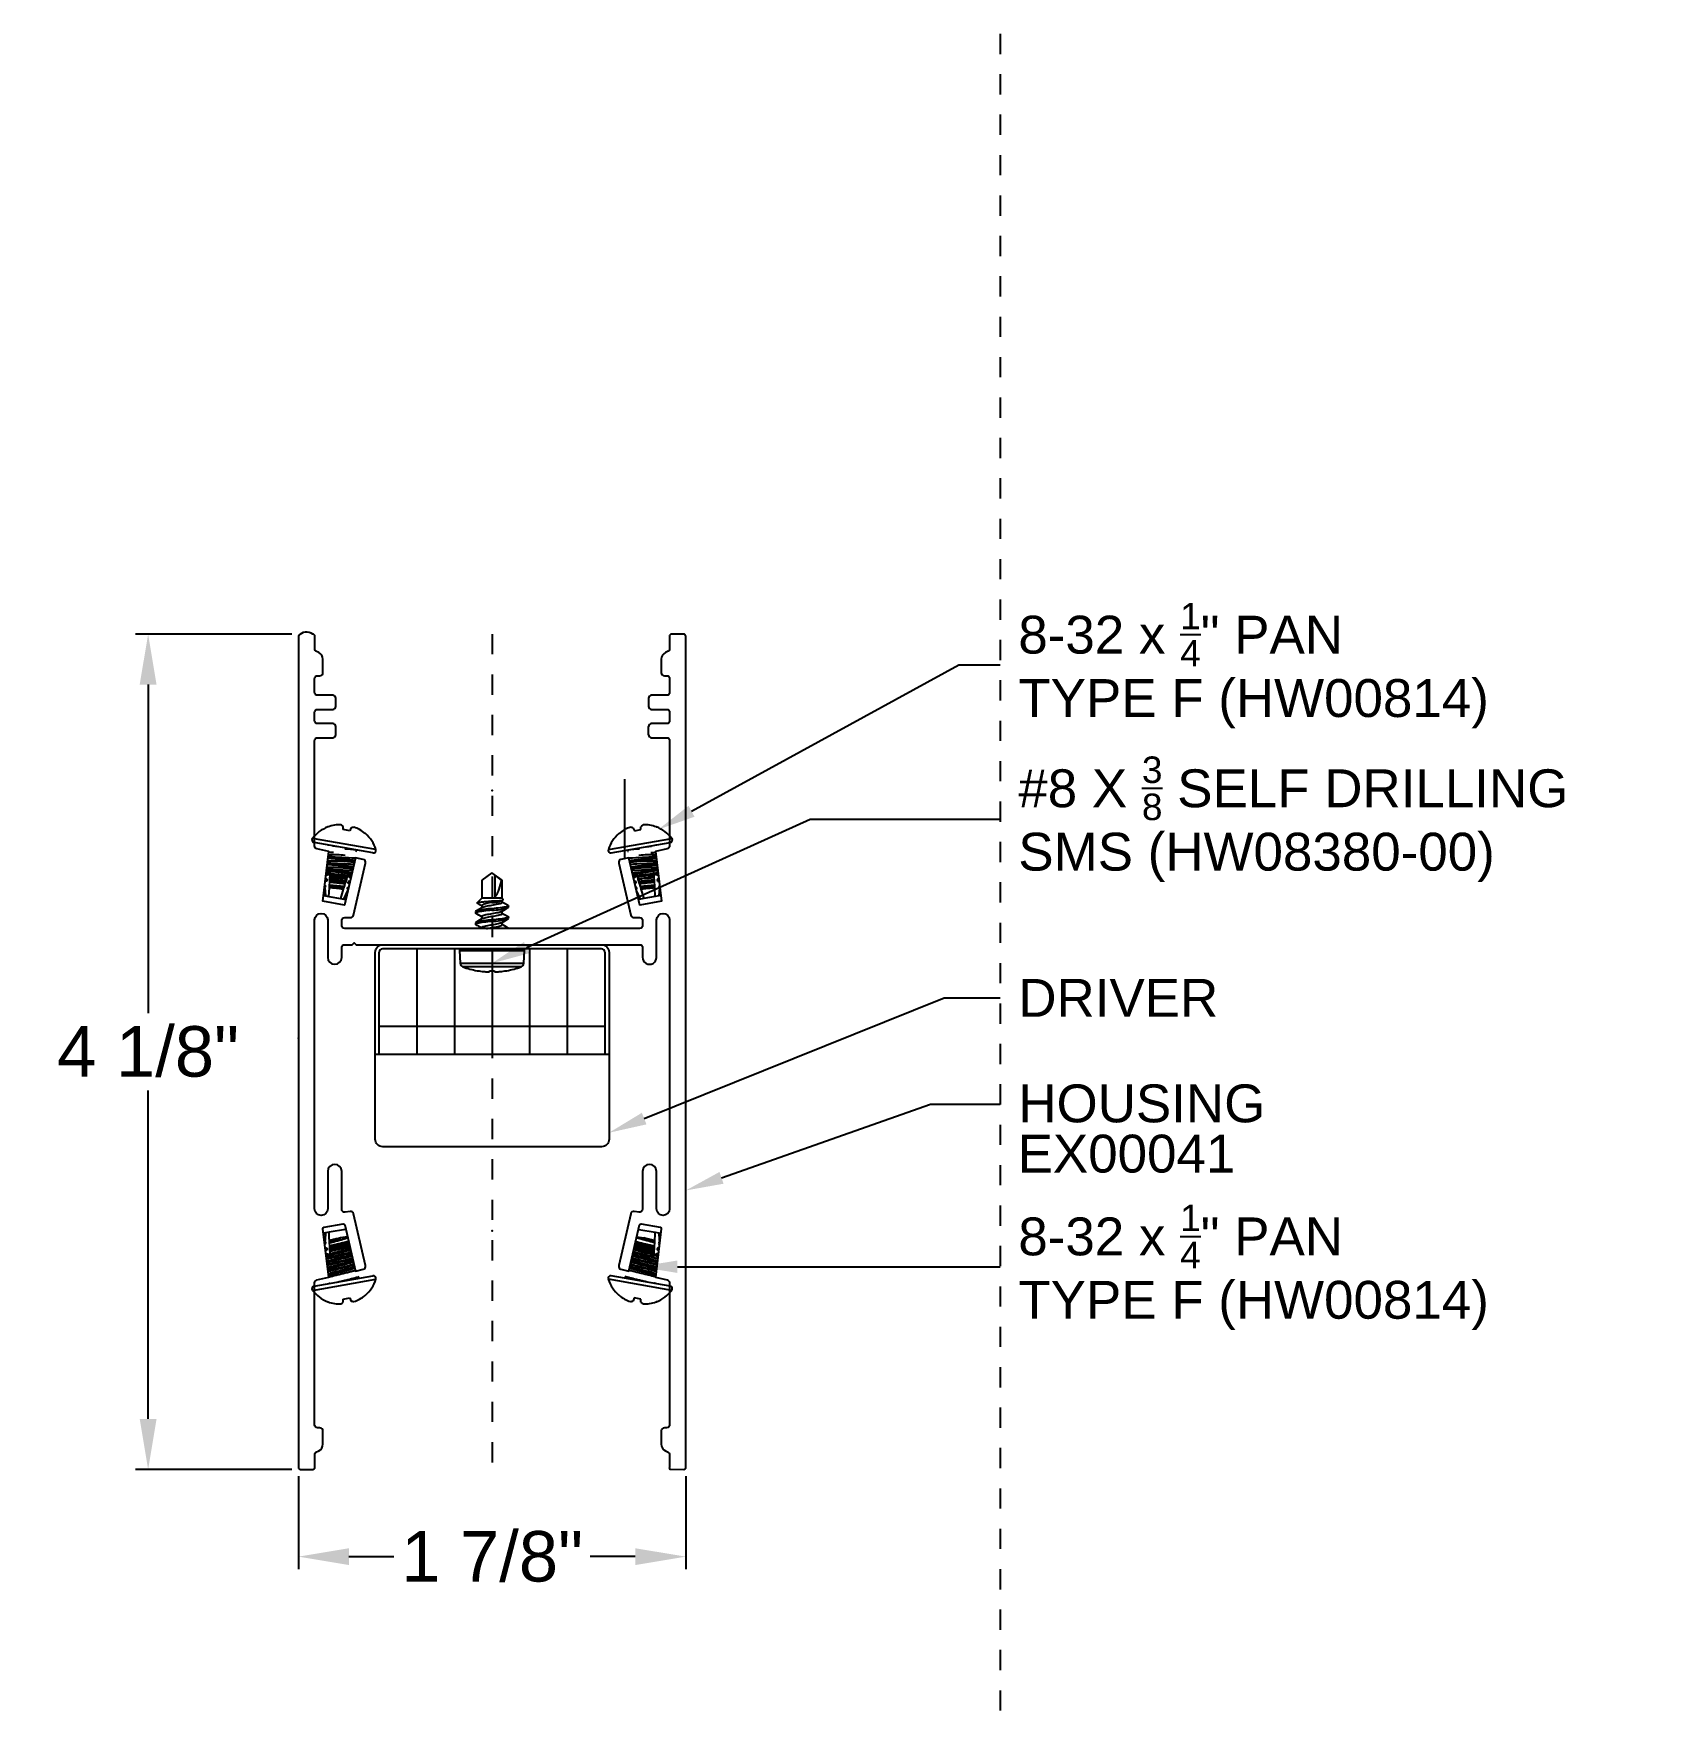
# Model space of a CAD drawing. Extents: x -2.27 to 5.76, y -1.27 to 7.11.
import ezdxf
from ezdxf import colors
from ezdxf.entities.mleader import LeaderData, LeaderLine
from ezdxf.math import Vec2, Vec3

# ---------------------------------------------------------------- set-up
doc = ezdxf.new("R2010")
doc.units = 0
doc.header["$LTSCALE"] = 0.5
doc.header["$MEASUREMENT"] = 0
doc.linetypes.add('PHANTOM', pattern=[0.5, 0.25, -0.05, 0.05, -0.05, 0.05, -0.05])
doc.layers.get('0').update_dxf_attribs({"color": 255, "linetype": 'CONTINUOUS'})
doc.layers.get('Defpoints').update_dxf_attribs({"linetype": 'CONTINUOUS'})
doc.layers.add('Construction', color=60, linetype='PHANTOM', plot=False)
doc.layers.add('CUST DWG', color=60, linetype='CONTINUOUS', lineweight=20)
for name, color, linetype in [('Driver', 210, 'CONTINUOUS'), ('FAB DWG', 221, 'CONTINUOUS'), ('Hardware', 242, 'CONTINUOUS'), ('Housing', 150, 'CONTINUOUS')]:
    doc.layers.add(name, color=color, linetype=linetype)
doc.styles.add('LSAD_Standard', font='arial.ttf')
doc.styles.get("Standard").update_dxf_attribs({"font": 'arial.ttf'})
doc.dimstyles.new('LSAD_CustDims', dxfattribs={"dimtxt": 1, "dimasz": 1, "dimexe": 0.0625, "dimexo": 0.042969, "dimgap": 0.0625, "dimtad": 0, "dimtih": 1, "dimtoh": 1, "dimdec": 3, "dimzin": 0, "dimdsep": 46, "dimlunit": 4, "dimtxsty": 'Standard', "dimcen": 0.125, "dimclrd": 256, "dimclre": 256, "dimclrt": 256, "dimadec": 0, "dimazin": 0, "dimtfac": 1, "dimtdec": 3, "dimtix": 1, "dimtofl": 0, "dimtmove": 0, "dimatfit": 3, "dimfxl": 1, "dimfrac": 2, "dimtolj": 1, "dimtzin": 0, "dimarcsym": 0})

msp = doc.modelspace()

# ---------------------------------------------------------------- texts
at = {"layer": 'FAB DWG', "ltscale": 0.5, "transparency": 16777216, "insert": (2.6004, 1.657), "char_height": 0.1875, "width": 3.15153, "attachment_point": 1, "style": 'LSAD_Standard'}
msp.add_mtext('\\A1;EX00041', dxfattribs=at)

# ---------------------------------------------------------------- blocks, each defined once
blk = doc.blocks.new('*D4')
at = {"layer": 'CUST DWG', "lineweight": -2, "ltscale": 0.5, "transparency": 16777216}
for p, q in [((-0.9914, 4.135), (-1.7649, 4.135)), ((-1.7024, 3.885), (-1.7024, 2.2593)), ((-1.7024, 0.25), (-1.7024, 1.8757)), ((-0.9914, 0), (-1.7649, 0))]:
    blk.add_line(p, q, dxfattribs=at)
at = {"layer": 'CUST DWG', "ltscale": 0.5, "transparency": 16777216}
for points in [[(-1.7441, 3.885), (-1.6607, 3.885), (-1.7024, 4.135)], [(-1.7441, 0.25), (-1.6607, 0.25), (-1.7024, 0)]]:
    blk.add_solid(points, dxfattribs=at)
at = {"layer": 'Defpoints', "color": 0, "ltscale": 0.5, "transparency": 16777216}
for p in [(-1.7024, 4.135), (-0.9484, 4.135), (-0.9484, 0)]:
    blk.add_point(p, dxfattribs=at)
at = {"layer": 'CUST DWG', "ltscale": 0.5, "transparency": 16777216, "insert": (-1.7024, 2.0675), "char_height": 0.25, "width": 1.130985, "attachment_point": 5}
blk.add_mtext('\\A1;4 1/8"', dxfattribs=at)
blk = doc.blocks.new('*D5')
at = {"layer": 'CUST DWG', "lineweight": -2, "ltscale": 0.5, "transparency": 16777216}
for p, q in [((-0.9584, -0.033), (-0.9584, -0.4943)), ((0.9584, -0.033), (0.9584, -0.4943)), ((-0.7084, -0.4318), (-0.4857, -0.4318)), ((0.7084, -0.4318), (0.4857, -0.4318))]:
    blk.add_line(p, q, dxfattribs=at)
at = {"layer": 'CUST DWG', "ltscale": 0.5, "transparency": 16777216}
for points in [[(-0.7084, -0.3902), (-0.7084, -0.4735), (-0.9584, -0.4318)], [(0.7084, -0.3902), (0.7084, -0.4735), (0.9584, -0.4318)]]:
    blk.add_solid(points, dxfattribs=at)
at = {"layer": 'Defpoints', "color": 0, "ltscale": 0.5, "transparency": 16777216}
for p in [(-0.9584, 0.01), (0.9584, 0.01), (0.9584, -0.4318)]:
    blk.add_point(p, dxfattribs=at)
at = {"layer": 'CUST DWG', "ltscale": 0.5, "transparency": 16777216, "insert": (0, -0.4318), "char_height": 0.25, "width": 1.736028, "attachment_point": 5}
blk.add_mtext('\\A1;1 7/8"', dxfattribs=at)

# ---------------------------------------------------------------- dimensions: what is measured, and where the dimension line sits
at = {"layer": 'CUST DWG', "ltscale": 0.5, "transparency": 16777216}
dim = msp.add_linear_dim(base=(-1.7024, 4.135), p1=(-0.9484, 0), p2=(-0.9484, 4.135), angle=90, dimstyle='LSAD_CustDims', override={"dimtxt": 0.25, "dimasz": 0.25}, dxfattribs=at)
dim.commit()
dim.dimension.update_dxf_attribs({"geometry": '*D4', "text_midpoint": (-1.7024, 2.0675), "dimtype": 160})
dim = msp.add_linear_dim(base=(0.9584, -0.4318), p1=(-0.9584, 0.01), p2=(0.9584, 0.01), dimstyle='LSAD_CustDims', override={"dimtxt": 0.25, "dimasz": 0.25}, dxfattribs=at)
dim.commit()
dim.dimension.update_dxf_attribs({"geometry": '*D5', "text_midpoint": (0, -0.4318), "dimtype": 160})

# ---------------------------------------------------------------- linework, layer by layer
at = {"ltscale": 0.5, "transparency": 16777216}
msp.add_line((0.6571, 3.0238), (0.6571, 3.4165), dxfattribs=at)
at = {"layer": 'Construction', "ltscale": 0.5, "transparency": 16777216}
for p, q in [((2.5138, 7.1063), (2.5138, -1.2709)), ((0, 4.135), (0, 0))]:
    msp.add_line(p, q, dxfattribs=at)
for p in [(0, 3.3611), (-0.9584, 2.1352), (0, 1.1812)]:
    msp.add_point(p, dxfattribs=at)
at = {"layer": 'Driver', "transparency": 16777216}
for p, q in [((-0.5592, 2.0542), (-0.5592, 2.5605)), ((0.5408, 2.5775), (-0.5422, 2.5775)), ((-0.3731, 2.5775), (-0.3731, 2.0542)), ((-0.1869, 2.5775), (-0.1869, 2.0542)), ((0, 2.5775), (0, 2.0542)), ((0.1855, 2.5775), (0.1855, 2.0542)), ((0.3717, 2.5775), (0.3717, 2.0542)), ((0.5578, 2.5605), (0.5578, 2.0542)), ((0.5578, 2.1922), (-0.5592, 2.1922)), ((0.5778, 2.0542), (-0.5792, 2.0542))]:
    msp.add_line(p, q, dxfattribs=at)
msp.add_lwpolyline([(-0.5785, 1.6345), (-0.5785, 2.5605, -0.414214), (-0.5415, 2.5975), (0.5415, 2.5975, -0.414214), (0.5785, 2.5605), (0.5785, 1.6345, -0.414214), (0.5415, 1.5975), (-0.5415, 1.5975, -0.414214)], format="xyb", close=True, dxfattribs=at)
for centre, start, end in [((-0.5422, 2.5605), 90, 180), ((0.5408, 2.5605), 0, 90)]:
    msp.add_arc(centre, 0.017, start, end, dxfattribs=at)
at = {"layer": 'Hardware', "linetype": 'Continuous', "transparency": 16777216}
for p, q in [((-0.5752, 3.0684), (-0.8893, 3.1238)), ((-0.5898, 3.0515), (-0.8812, 3.1029)), ((-0.8121, 3.1802), (-0.8136, 3.1805)), ((-0.7367, 3.1669), (-0.7367, 3.1816)), ((-0.7038, 3.1611), (-0.7367, 3.1669)), ((-0.6987, 3.1749), (-0.7038, 3.1611)), ((-0.6269, 3.1475), (-0.6283, 3.1478)), ((0.5752, 3.0684), (0.8893, 3.1238)), ((0.5898, 3.0515), (0.8812, 3.1029)), ((0.6269, 3.1475), (0.6283, 3.1478)), ((0.6987, 3.1749), (0.7038, 3.1611)), ((0.7038, 3.1611), (0.7367, 3.1669)), ((0.7367, 3.1669), (0.7367, 3.1816)), ((0.8121, 3.1802), (0.8136, 3.1805)), ((-0.8133, 3.091), (-0.8139, 3.0907)), ((-0.8078, 3.0423), (-0.8091, 3.0349)), ((-0.6782, 3.0274), (-0.678, 3.0286)), ((-0.6728, 3.0582), (-0.6715, 3.0656)), ((-0.6727, 3.0581), (-0.6728, 3.0582)), ((-0.6723, 3.0653), (-0.671, 3.0658)), ((0.6723, 3.0653), (0.671, 3.0658)), ((0.6728, 3.0582), (0.6715, 3.0656)), ((0.6727, 3.0581), (0.6728, 3.0582)), ((0.6782, 3.0274), (0.678, 3.0286)), ((0.8078, 3.0423), (0.8091, 3.0349)), ((0.8133, 3.091), (0.8139, 3.0907)), ((-0.8193, 2.965), (-0.8008, 2.9618)), ((-0.8132, 3.0116), (-0.8143, 3.0053)), ((-0.8132, 3.0116), (-0.8135, 3.0118)), ((-0.8076, 2.9508), (-0.8098, 2.9431)), ((-0.8025, 2.9289), (-0.8023, 2.9336)), ((-0.8023, 2.9336), (-0.8018, 2.9426)), ((-0.8023, 2.9336), (-0.742, 2.923)), ((-0.8023, 2.9336), (-0.8023, 2.9336)), ((-0.8018, 2.9426), (-0.8014, 2.9504)), ((-0.8014, 2.9504), (-0.8009, 2.9609)), ((-0.8009, 2.9609), (-0.8008, 2.9618)), ((-0.7172, 2.9348), (-0.7204, 2.9245)), ((-0.7149, 2.9424), (-0.7172, 2.9348)), ((-0.7137, 2.9464), (-0.7149, 2.9424)), ((-0.7137, 2.9464), (-0.7026, 2.9445)), ((-0.711, 2.9344), (-0.7105, 2.9421)), ((-0.7105, 2.9421), (-0.7026, 2.9445)), ((-0.6828, 3.0016), (-0.6823, 3.0041)), ((-0.0007, 2.9525), (-0.0514, 2.917)), ((0.0499, 2.917), (-0.0007, 2.9525)), ((0.0457, 2.917), (0.0143, 2.9416)), ((0.0143, 2.917), (0.0143, 2.9416)), ((0.6828, 3.0016), (0.6823, 3.0041)), ((0.7137, 2.9464), (0.7026, 2.9445)), ((0.7105, 2.9421), (0.7026, 2.9445)), ((0.711, 2.9344), (0.7105, 2.9421)), ((0.7137, 2.9464), (0.7149, 2.9424)), ((0.7149, 2.9424), (0.7172, 2.9348)), ((0.7172, 2.9348), (0.7204, 2.9245)), ((0.8023, 2.9336), (0.742, 2.923)), ((0.8193, 2.965), (0.8008, 2.9618)), ((0.8009, 2.9609), (0.8008, 2.9618)), ((0.8014, 2.9504), (0.8009, 2.9609)), ((0.8018, 2.9426), (0.8014, 2.9504)), ((0.8023, 2.9336), (0.8018, 2.9426)), ((0.8023, 2.9336), (0.8023, 2.9336)), ((0.8025, 2.9289), (0.8023, 2.9336)), ((0.8076, 2.9508), (0.8098, 2.9431)), ((0.8132, 3.0116), (0.8135, 3.0118)), ((0.8132, 3.0116), (0.8143, 3.0053)), ((-0.8335, 2.8493), (-0.8326, 2.8405)), ((-0.8286, 2.8925), (-0.8243, 2.8895)), ((-0.8263, 2.8818), (-0.8277, 2.8814)), ((-0.8277, 2.8814), (-0.8244, 2.839)), ((-0.8243, 2.8895), (-0.8263, 2.8818)), ((-0.8162, 2.9202), (-0.8183, 2.9125)), ((-0.8074, 2.836), (-0.8051, 2.8795)), ((-0.8051, 2.8804), (-0.8047, 2.8882)), ((-0.8051, 2.8795), (-0.8051, 2.8804)), ((-0.8047, 2.8882), (-0.8045, 2.8913)), ((-0.8045, 2.8913), (-0.8037, 2.9066)), ((-0.8037, 2.9066), (-0.8034, 2.9115)), ((-0.8034, 2.9115), (-0.803, 2.9193)), ((-0.803, 2.9193), (-0.8025, 2.9289)), ((-0.7364, 2.8721), (-0.7505, 2.826)), ((-0.7215, 2.9207), (-0.742, 2.923)), ((-0.7358, 2.8739), (-0.7364, 2.8721)), ((-0.7335, 2.8815), (-0.7358, 2.8739)), ((-0.7324, 2.885), (-0.7335, 2.8815)), ((-0.7334, 2.823), (-0.7142, 2.8655)), ((-0.7285, 2.8979), (-0.7324, 2.885)), ((-0.7265, 2.9043), (-0.7285, 2.8979)), ((-0.7242, 2.9119), (-0.7265, 2.9043)), ((-0.7215, 2.9207), (-0.7242, 2.9119)), ((-0.7204, 2.9245), (-0.7215, 2.9207)), ((-0.7161, 2.8726), (-0.7153, 2.8803)), ((-0.713, 2.8705), (-0.7161, 2.8726)), ((-0.7133, 2.9034), (-0.7127, 2.9111)), ((-0.0514, 2.917), (-0.0514, 2.8275)), ((0.0143, 2.8331), (0.0143, 2.917)), ((0.0499, 2.917), (0.0457, 2.917)), ((0.0499, 2.8275), (0.0499, 2.917)), ((0.7133, 2.9034), (0.7127, 2.9111)), ((0.713, 2.8705), (0.7161, 2.8726)), ((0.7335, 2.823), (0.7142, 2.8655)), ((0.7161, 2.8726), (0.7154, 2.8803)), ((0.7204, 2.9245), (0.7215, 2.9207)), ((0.7215, 2.9207), (0.742, 2.923)), ((0.7215, 2.9207), (0.7242, 2.9119)), ((0.7242, 2.9119), (0.7265, 2.9043)), ((0.7265, 2.9043), (0.7285, 2.8979)), ((0.7285, 2.8979), (0.7325, 2.885)), ((0.7325, 2.885), (0.7335, 2.8815)), ((0.7335, 2.8815), (0.7359, 2.8739)), ((0.7359, 2.8739), (0.7364, 2.8721)), ((0.7364, 2.8721), (0.7505, 2.826)), ((0.8031, 2.9193), (0.8025, 2.9289)), ((0.8035, 2.9115), (0.8031, 2.9193)), ((0.8037, 2.9066), (0.8035, 2.9115)), ((0.8045, 2.8913), (0.8037, 2.9066)), ((0.8047, 2.8882), (0.8045, 2.8913)), ((0.8051, 2.8804), (0.8047, 2.8882)), ((0.8051, 2.8795), (0.8051, 2.8804)), ((0.8074, 2.836), (0.8051, 2.8795)), ((0.8162, 2.9202), (0.8183, 2.9125)), ((0.8286, 2.8925), (0.8244, 2.8895)), ((0.8244, 2.8895), (0.8263, 2.8818)), ((0.8277, 2.8814), (0.8245, 2.839)), ((0.8263, 2.8818), (0.8277, 2.8814)), ((0.8335, 2.8493), (0.8326, 2.8405)), ((-0.8326, 2.8405), (-0.8244, 2.839)), ((-0.8244, 2.839), (-0.8074, 2.836)), ((-0.8074, 2.836), (-0.7505, 2.826)), ((-0.7505, 2.826), (-0.7334, 2.823)), ((-0.7334, 2.823), (-0.7253, 2.8215)), ((-0.7253, 2.8215), (-0.7234, 2.8255)), ((-0.0514, 2.8275), (-0.0738, 2.8051)), ((0.0499, 2.8275), (-0.0514, 2.8275)), ((-0.0514, 2.7921), (-0.0514, 2.781)), ((0.0458, 2.8151), (0.0539, 2.8198)), ((0.0549, 2.8225), (0.0499, 2.8275)), ((0.0499, 2.8074), (0.0499, 2.8175)), ((0.0813, 2.7824), (0.0813, 2.7893)), ((0.7253, 2.8215), (0.7234, 2.8255)), ((0.7335, 2.823), (0.7253, 2.8215)), ((0.7505, 2.826), (0.7335, 2.823)), ((0.8074, 2.836), (0.7505, 2.826)), ((0.8245, 2.839), (0.8074, 2.836)), ((0.8326, 2.8405), (0.8245, 2.839)), ((-0.0827, 2.7615), (-0.0827, 2.7546)), ((-0.0827, 2.7059), (-0.0827, 2.699)), ((-0.0514, 2.7365), (-0.0514, 2.7254)), ((-0.0514, 2.6809), (-0.0514, 2.6775)), ((0.0499, 2.7518), (0.0499, 2.7629)), ((0.0499, 2.6963), (0.0499, 2.7073)), ((0.0813, 2.7268), (0.0813, 2.7337)), ((0.0813, 2.6775), (0.0813, 2.6782)), ((-0.1617, 2.5691), (-0.1584, 2.5055)), ((-0.1617, 2.5691), (0.1603, 2.5691)), ((-0.1537, 2.5775), (0.1523, 2.5775)), ((0.157, 2.5055), (0.1603, 2.5691)), ((-0.1584, 2.5055), (0.157, 2.5055)), ((0.1437, 2.4877), (-0.1452, 2.4877)), ((-0.0741, 2.4689), (-0.0731, 2.4689)), ((-0.0134, 2.4645), (-0.013, 2.4689)), ((-0.013, 2.4689), (0.0116, 2.4689)), ((0.0116, 2.4689), (0.012, 2.4645)), ((0.0717, 2.4689), (0.0727, 2.4689))]:
    msp.add_line(p, q, dxfattribs=at)
at = {"layer": 'Hardware', "linetype": 'Continuous', "lineweight": 25, "transparency": 16777216}
for p, q in [((-0.8073, 1.1739), (-0.8244, 1.1709)), ((-0.7252, 1.1884), (-0.8073, 1.1739)), ((-0.7235, 1.1849), (-0.7252, 1.1884)), ((0.7235, 1.1849), (0.7252, 1.1884)), ((0.7252, 1.1884), (0.8073, 1.1739)), ((0.8073, 1.1739), (0.8244, 1.1709)), ((-0.8325, 1.1695), (-0.8335, 1.1603)), ((-0.8244, 1.1709), (-0.8325, 1.1695)), ((-0.8047, 1.1239), (-0.8051, 1.1319)), ((-0.8037, 1.1056), (-0.8046, 1.1217)), ((-0.803, 1.0921), (-0.8034, 1.1001)), ((-0.7159, 1.1521), (-0.7502, 1.1461)), ((0.7159, 1.1521), (0.7502, 1.1461)), ((0.803, 1.0921), (0.8034, 1.1001)), ((0.8037, 1.1056), (0.8046, 1.1217)), ((0.8047, 1.1239), (0.8051, 1.1319)), ((0.8244, 1.1709), (0.8325, 1.1695)), ((0.8325, 1.1695), (0.8335, 1.1603)), ((-0.8007, 1.0482), (-0.8193, 1.0449)), ((-0.8023, 1.0786), (-0.8026, 1.0842)), ((-0.8014, 1.0603), (-0.8018, 1.0682)), ((-0.8007, 1.0482), (-0.8009, 1.0512)), ((0.8007, 1.0482), (0.8009, 1.0512)), ((0.8007, 1.0482), (0.8193, 1.0449)), ((0.8014, 1.0603), (0.8018, 1.0682)), ((0.8023, 1.0786), (0.8026, 1.0842)), ((-0.8892, 0.8862), (-0.5751, 0.9416)), ((-0.8811, 0.9071), (-0.5897, 0.9584)), ((-0.8131, 0.9984), (-0.8118, 0.991)), ((-0.8077, 0.9676), (-0.8064, 0.9603)), ((-0.6808, 0.9979), (-0.6821, 1.0053)), ((0.8892, 0.8862), (0.5751, 0.9416)), ((0.8811, 0.9071), (0.5897, 0.9584)), ((0.6808, 0.9979), (0.6821, 1.0053)), ((0.8077, 0.9676), (0.8064, 0.9603)), ((0.8131, 0.9984), (0.8118, 0.991)), ((-0.7366, 0.8431), (-0.7037, 0.8489)), ((-0.7366, 0.8284), (-0.7366, 0.8431)), ((-0.7037, 0.8489), (-0.6986, 0.8351)), ((-0.6282, 0.8622), (-0.6268, 0.8624)), ((0.6282, 0.8622), (0.6268, 0.8624)), ((0.7037, 0.8489), (0.6986, 0.8351)), ((0.7366, 0.8431), (0.7037, 0.8489)), ((0.7366, 0.8284), (0.7366, 0.8431)), ((-0.8135, 0.8295), (-0.812, 0.8298)), ((0.8135, 0.8295), (0.812, 0.8298))]:
    msp.add_line(p, q, dxfattribs=at)
at = {"layer": 'Hardware', "linetype": 'Continuous', "transparency": 16777216, "flags": 128}
for points in [[(-0.8117, 3.0594), (-0.8126, 3.0595)], [(-0.6807, 3.0107), (-0.6813, 3.0108), (-0.6885, 3.0113), (-0.6966, 3.0121), (-0.7052, 3.013), (-0.7145, 3.0141), (-0.7246, 3.0152), (-0.7352, 3.0164), (-0.746, 3.0176), (-0.7569, 3.0188), (-0.7675, 3.02), (-0.7776, 3.0211), (-0.7869, 3.0221), (-0.7955, 3.0231), (-0.8036, 3.0238), (-0.8108, 3.0244), (-0.8119, 3.0245)], [(-0.6798, 3.0146), (-0.6807, 3.0146), (-0.6879, 3.0152), (-0.6959, 3.016), (-0.7045, 3.0169), (-0.7138, 3.0179), (-0.7239, 3.019), (-0.7345, 3.0202), (-0.7454, 3.0214), (-0.7563, 3.0226), (-0.7669, 3.0238), (-0.7769, 3.025), (-0.7862, 3.026), (-0.7948, 3.0269), (-0.8029, 3.0277), (-0.8101, 3.0283), (-0.8115, 3.0283)], [(-0.8085, 3.0351), (-0.8107, 3.0343)], [(-0.8096, 3.0436), (-0.8078, 3.0421)], [(-0.7851, 3.0533), (-0.7901, 3.0538), (-0.7981, 3.0546), (-0.8053, 3.0552), (-0.8089, 3.0554)], [(-0.7658, 3.0826), (-0.7755, 3.0836), (-0.7844, 3.0846), (-0.7892, 3.085)], [(-0.6755, 3.0255), (-0.6782, 3.0277)], [(-0.6722, 3.058), (-0.6727, 3.0585)], [(0.6722, 3.058), (0.6728, 3.0585)], [(0.6756, 3.0255), (0.6782, 3.0277)], [(0.6798, 3.0146), (0.6807, 3.0146), (0.6879, 3.0152), (0.6959, 3.016), (0.7045, 3.0169), (0.7138, 3.0179), (0.7239, 3.019), (0.7345, 3.0202), (0.7454, 3.0214), (0.7563, 3.0226), (0.7669, 3.0238), (0.7769, 3.025), (0.7862, 3.026), (0.7948, 3.0269), (0.8029, 3.0277), (0.8101, 3.0283), (0.8115, 3.0283)], [(0.6807, 3.0107), (0.6813, 3.0108), (0.6885, 3.0113), (0.6966, 3.0121), (0.7052, 3.013), (0.7145, 3.0141), (0.7246, 3.0152), (0.7352, 3.0164), (0.7461, 3.0176), (0.7569, 3.0188), (0.7675, 3.02), (0.7776, 3.0211), (0.7869, 3.0221), (0.7955, 3.0231), (0.8036, 3.0238), (0.8108, 3.0244), (0.812, 3.0245)], [(0.7658, 3.0826), (0.7755, 3.0836), (0.7844, 3.0846), (0.7892, 3.085)], [(0.7851, 3.0533), (0.7901, 3.0538), (0.7981, 3.0546), (0.8053, 3.0552), (0.8089, 3.0554)], [(0.8096, 3.0436), (0.8078, 3.0421)], [(0.8085, 3.0351), (0.8107, 3.0343)], [(0.8117, 3.0594), (0.8127, 3.0595)], [(-0.6939, 2.9532), (-0.6987, 2.9536), (-0.7068, 2.9544), (-0.7154, 2.9553), (-0.7247, 2.9564), (-0.7347, 2.9575), (-0.7453, 2.9587), (-0.7562, 2.9599), (-0.7671, 2.9611), (-0.7777, 2.9623), (-0.7878, 2.9634), (-0.797, 2.9644), (-0.8057, 2.9654), (-0.8137, 2.9661), (-0.8191, 2.9666)], [(-0.6877, 2.9801), (-0.694, 2.9806), (-0.702, 2.9813), (-0.7106, 2.9823), (-0.7199, 2.9833), (-0.73, 2.9844), (-0.7406, 2.9856), (-0.7515, 2.9868), (-0.7624, 2.988), (-0.773, 2.9892), (-0.783, 2.9903), (-0.7923, 2.9914), (-0.8009, 2.9923), (-0.809, 2.9931), (-0.8162, 2.9936)], [(-0.6869, 2.9839), (-0.6933, 2.9844), (-0.7013, 2.9852), (-0.71, 2.9861), (-0.7192, 2.9871), (-0.7293, 2.9883), (-0.7399, 2.9894), (-0.7508, 2.9907), (-0.7617, 2.9919), (-0.7723, 2.9931), (-0.7823, 2.9942), (-0.7916, 2.9952), (-0.8003, 2.9961), (-0.8083, 2.9969), (-0.8155, 2.9975)], [(-0.8137, 3.0045), (-0.8144, 3.0042)], [(-0.8135, 3.0116), (-0.8132, 3.0113)], [(-0.7204, 2.9245), (-0.7297, 2.9255), (-0.7399, 2.9267), (-0.7506, 2.9279), (-0.7616, 2.9291), (-0.7725, 2.9303), (-0.783, 2.9315), (-0.793, 2.9326), (-0.8023, 2.9336)], [(-0.6832, 3.0038), (-0.6822, 3.0041)], [(0.6832, 3.0038), (0.6822, 3.0041)], [(0.6869, 2.9839), (0.6933, 2.9844), (0.7013, 2.9852), (0.71, 2.9861), (0.7193, 2.9871), (0.7293, 2.9883), (0.7399, 2.9894), (0.7508, 2.9907), (0.7617, 2.9919), (0.7723, 2.9931), (0.7823, 2.9942), (0.7916, 2.9952), (0.8003, 2.9961), (0.8083, 2.9969), (0.8155, 2.9975)], [(0.6878, 2.9801), (0.694, 2.9806), (0.702, 2.9813), (0.7107, 2.9823), (0.7199, 2.9833), (0.73, 2.9844), (0.7406, 2.9856), (0.7515, 2.9868), (0.7624, 2.988), (0.773, 2.9892), (0.783, 2.9903), (0.7923, 2.9914), (0.8009, 2.9923), (0.809, 2.9931), (0.8162, 2.9936)], [(0.6939, 2.9532), (0.6987, 2.9536), (0.7068, 2.9544), (0.7154, 2.9553), (0.7247, 2.9564), (0.7347, 2.9575), (0.7453, 2.9587), (0.7562, 2.9599), (0.7671, 2.9611), (0.7777, 2.9623), (0.7878, 2.9634), (0.7971, 2.9644), (0.8057, 2.9654), (0.8137, 2.9661), (0.8191, 2.9666)], [(0.7204, 2.9245), (0.7297, 2.9255), (0.7399, 2.9267), (0.7506, 2.9279), (0.7617, 2.9291), (0.7725, 2.9303), (0.783, 2.9315), (0.7931, 2.9326), (0.8023, 2.9336)], [(0.8135, 3.0116), (0.8133, 3.0113)], [(0.8137, 3.0045), (0.8145, 3.0042)], [(-0.8183, 2.9125), (-0.8253, 2.9104), (-0.826, 2.9102)], [(-0.7358, 2.8739), (-0.7437, 2.8746), (-0.7522, 2.8754), (-0.7614, 2.8763), (-0.7708, 2.8772), (-0.78, 2.878), (-0.789, 2.8789), (-0.7974, 2.8797), (-0.8051, 2.8804)], [(-0.7335, 2.8815), (-0.7415, 2.8822), (-0.7503, 2.883), (-0.7597, 2.8839), (-0.7694, 2.8849), (-0.779, 2.8858), (-0.7882, 2.8866), (-0.7968, 2.8875), (-0.8047, 2.8882)], [(-0.7265, 2.9043), (-0.7333, 2.9049), (-0.7406, 2.9056), (-0.7485, 2.9063), (-0.7568, 2.9071), (-0.7654, 2.9079), (-0.7737, 2.9087), (-0.7818, 2.9095), (-0.7896, 2.9102), (-0.7968, 2.9109), (-0.8034, 2.9115)], [(-0.7242, 2.9119), (-0.7312, 2.9125), (-0.7386, 2.9132), (-0.7467, 2.914), (-0.7552, 2.9148), (-0.764, 2.9156), (-0.7726, 2.9165), (-0.781, 2.9172), (-0.7889, 2.918), (-0.7962, 2.9187), (-0.803, 2.9193)], [(-0.7153, 2.8803), (-0.7102, 2.882)], [(-0.7064, 2.899), (-0.7133, 2.9034)], [(0.7064, 2.899), (0.7133, 2.9034)], [(0.7154, 2.8803), (0.7102, 2.882)], [(0.7242, 2.9119), (0.7312, 2.9125), (0.7386, 2.9132), (0.7467, 2.914), (0.7552, 2.9148), (0.764, 2.9156), (0.7726, 2.9165), (0.781, 2.9172), (0.7889, 2.918), (0.7962, 2.9187), (0.8031, 2.9193)], [(0.7265, 2.9043), (0.7333, 2.9049), (0.7406, 2.9056), (0.7485, 2.9063), (0.7569, 2.9071), (0.7654, 2.9079), (0.7737, 2.9087), (0.7819, 2.9095), (0.7896, 2.9102), (0.7968, 2.9109), (0.8035, 2.9115)], [(0.7335, 2.8815), (0.7415, 2.8822), (0.7503, 2.883), (0.7597, 2.8839), (0.7695, 2.8849), (0.779, 2.8858), (0.7882, 2.8866), (0.7968, 2.8875), (0.8047, 2.8882)], [(0.7359, 2.8739), (0.7437, 2.8746), (0.7523, 2.8754), (0.7614, 2.8763), (0.7708, 2.8772), (0.78, 2.878), (0.789, 2.8789), (0.7974, 2.8797), (0.8051, 2.8804)], [(0.8183, 2.9125), (0.8253, 2.9104), (0.826, 2.9102)], [(-0.0007, 2.7685), (-0.0111, 2.7674), (-0.0216, 2.7663), (-0.0319, 2.7651), (-0.0417, 2.7639), (-0.0508, 2.7626), (-0.059, 2.7614), (-0.066, 2.7603), (-0.0717, 2.7592), (-0.0763, 2.7582), (-0.0798, 2.757), (-0.082, 2.7558), (-0.0827, 2.7546), (-0.082, 2.7534), (-0.0811, 2.7529)], [(-0.0492, 2.7823), (-0.0632, 2.7739), (-0.0812, 2.7632)], [(-0.0734, 2.8038), (-0.0739, 2.8042), (-0.074, 2.8047), (-0.0736, 2.8052), (-0.0726, 2.8057), (-0.0712, 2.8062), (-0.0693, 2.8067), (-0.0668, 2.8072), (-0.0638, 2.8076), (-0.0605, 2.8081), (-0.0568, 2.8086), (-0.0524, 2.809), (-0.0477, 2.8096), (-0.0431, 2.81), (-0.0383, 2.8105), (-0.033, 2.811), (-0.0276, 2.8115), (-0.0222, 2.812), (-0.0168, 2.8125), (-0.0111, 2.813), (-0.0053, 2.8135), (-0.0007, 2.8138)], [(-0.0491, 2.7823), (-0.0488, 2.7825), (-0.0458, 2.7838), (-0.0418, 2.7851), (-0.0367, 2.7864), (-0.0306, 2.7879), (-0.0236, 2.7894), (-0.0162, 2.7908), (-0.0084, 2.7922), (-0.0007, 2.7935), (0.007, 2.7948), (0.0147, 2.7962), (0.0222, 2.7976), (0.0292, 2.7991), (0.0353, 2.8006), (0.0404, 2.8019), (0.0444, 2.8032), (0.0474, 2.8045), (0.0493, 2.8059), (0.0499, 2.8074)], [(-0.0007, 2.8138), (0.0068, 2.8139), (0.0144, 2.8141), (0.0229, 2.8146), (0.031, 2.8152), (0.0381, 2.816), (0.0443, 2.817), (0.0492, 2.8181), (0.0528, 2.8193), (0.0549, 2.8205), (0.0554, 2.8218), (0.0548, 2.8224)], [(0.0797, 2.791), (0.0806, 2.7905), (0.0813, 2.7893), (0.0806, 2.788), (0.0784, 2.7868), (0.0749, 2.7857), (0.0703, 2.7847), (0.0645, 2.7836), (0.0575, 2.7825), (0.0494, 2.7813), (0.0403, 2.78), (0.0305, 2.7788), (0.0202, 2.7776), (0.0097, 2.7764), (-0.0007, 2.7754)], [(0.0798, 2.791), (0.0618, 2.8017), (0.0499, 2.8088)], [(-0.0007, 2.7129), (-0.0111, 2.7119), (-0.0216, 2.7107), (-0.0319, 2.7095), (-0.0417, 2.7083), (-0.0508, 2.7071), (-0.059, 2.7059), (-0.066, 2.7047), (-0.0717, 2.7037), (-0.0763, 2.7026), (-0.0798, 2.7015), (-0.082, 2.7003), (-0.0827, 2.699), (-0.082, 2.6978), (-0.0811, 2.6973)], [(-0.0492, 2.7267), (-0.0632, 2.7184), (-0.0812, 2.7077)], [(0.0477, 2.7616), (0.0474, 2.7614), (0.0444, 2.7601), (0.0404, 2.7588), (0.0353, 2.7575), (0.0292, 2.756), (0.0222, 2.7545), (0.0147, 2.7531), (0.007, 2.7517), (-0.0007, 2.7504), (-0.0084, 2.7491), (-0.0162, 2.7477), (-0.0236, 2.7463), (-0.0306, 2.7448), (-0.0367, 2.7433), (-0.0418, 2.742), (-0.0458, 2.7407), (-0.0488, 2.7394), (-0.0507, 2.738), (-0.0514, 2.7365)], [(0.0477, 2.7061), (0.0474, 2.7058), (0.0444, 2.7045), (0.0404, 2.7033), (0.0353, 2.7019), (0.0292, 2.7005), (0.0222, 2.699), (0.0147, 2.6975), (0.007, 2.6961), (-0.0007, 2.6948), (-0.0084, 2.6936), (-0.0162, 2.6922), (-0.0236, 2.6907), (-0.0306, 2.6892), (-0.0367, 2.6878), (-0.0418, 2.6864), (-0.0458, 2.6852), (-0.0488, 2.6838), (-0.0507, 2.6824), (-0.0514, 2.6809)], [(-0.0491, 2.7267), (-0.0488, 2.7269), (-0.0458, 2.7283), (-0.0418, 2.7295), (-0.0367, 2.7309), (-0.0306, 2.7323), (-0.0236, 2.7338), (-0.0162, 2.7353), (-0.0084, 2.7367), (-0.0007, 2.7379), (0.007, 2.7392), (0.0147, 2.7406), (0.0222, 2.7421), (0.0292, 2.7436), (0.0353, 2.745), (0.0404, 2.7464), (0.0444, 2.7476), (0.0474, 2.7489), (0.0493, 2.7503), (0.0499, 2.7518)], [(-0.0273, 2.6775), (-0.0236, 2.6782), (-0.0162, 2.6797), (-0.0084, 2.6811), (-0.0007, 2.6824), (0.007, 2.6836), (0.0147, 2.685), (0.0222, 2.6865), (0.0292, 2.688), (0.0353, 2.6894), (0.0404, 2.6908), (0.0444, 2.692), (0.0474, 2.6934), (0.0493, 2.6948), (0.0499, 2.6963)], [(0.0797, 2.7355), (0.0806, 2.735), (0.0813, 2.7337), (0.0806, 2.7325), (0.0784, 2.7313), (0.0749, 2.7301), (0.0703, 2.7291), (0.0645, 2.728), (0.0575, 2.7269), (0.0494, 2.7257), (0.0403, 2.7245), (0.0305, 2.7232), (0.0202, 2.722), (0.0097, 2.7209), (-0.0007, 2.7198)], [(0.0798, 2.7355), (0.0618, 2.7461), (0.0499, 2.7532)], [(0.0798, 2.6799), (0.0618, 2.6906), (0.0499, 2.6976)], [(0.0797, 2.6799), (0.0806, 2.6794), (0.0813, 2.6782), (0.0809, 2.6775)]]:
    msp.add_lwpolyline(points, dxfattribs=at)
at = {"layer": 'Hardware', "linetype": 'Continuous', "transparency": 16777216}
for centre, radius, start, end in [((-0.7477, 3.0105), 0.1815, 100.11869, 110.77095), ((-0.7594, 3.0394), 0.1512, 86.06105, 97.69179), ((-0.7671, 3.1511), 0.0431, 45.13203, 65.19241), ((0.7671, 3.1511), 0.0431, 114.80759, 134.86797), ((0.7594, 3.0394), 0.1512, 82.30821, 93.93895), ((0.7478, 3.0105), 0.1815, 69.22905, 79.88131), ((-0.879, 3.1157), 0.013, 142.00623, 260), ((-0.7469, 3.0126), 0.1806, 111.6613, 142.00623), ((-0.6806, 3.1358), 0.0431, 94.80759, 114.86797), ((-0.726, 3.0335), 0.1512, 62.30821, 73.93895), ((-0.7469, 3.0103), 0.1815, 49.22905, 59.88131), ((-0.7469, 3.0126), 0.1806, 17.99377, 48.3387), ((0.7469, 3.0126), 0.1806, 131.6613, 162.00623), ((0.7469, 3.0103), 0.1815, 120.11869, 130.77095), ((0.7261, 3.0335), 0.1512, 106.06105, 117.69179), ((0.6806, 3.1358), 0.0431, 65.13203, 85.19241), ((0.7469, 3.0126), 0.1806, 37.99377, 68.3387), ((0.879, 3.1157), 0.013, 280, 37.99377), ((-0.8121, 3.0797), 0.0108, 78.82575, 94.37508), ((-0.5884, 5.6526), 2.6267, 265.19214, 268.03942), ((-0.7943, 2.1781), 0.8643, 85.51041, 90.89354), ((-0.7889, 2.2089), 0.8643, 82.25559, 86.03491), ((-0.5829, 5.6834), 2.6267, 268.03326, 268.03942), ((-0.5876, 3.0644), 0.013, 260, 17.99377), ((0.5876, 3.0644), 0.013, 162.00623, 280), ((0.7889, 2.2089), 0.8643, 93.96509, 97.74441), ((0.5829, 5.6834), 2.6267, 271.96058, 271.96674), ((0.5884, 5.6526), 2.6267, 271.96058, 274.80786), ((0.7943, 2.1781), 0.8643, 89.10646, 94.48959), ((0.8121, 3.0797), 0.0108, 85.62492, 101.17425), ((-0.6183, 2.2568), 0.7125, 105.59171, 106.64452), ((-0.8164, 2.9017), 0.042, 81.00515, 97.60421), ((-0.8144, 2.9186), 0.0329, 78.2178, 101.67935), ((-0.5983, 3.2816), 0.3915, 235.50627, 237.67597), ((-0.6236, 5.1487), 2.1838, 264.88796, 268.23211), ((-0.9085, 0.3556), 2.6267, 85.21399, 88.01114), ((-0.6182, 5.1795), 2.1838, 264.86657, 268.27556), ((-0.7997, 2.1474), 0.8643, 82.25559, 90.89354), ((2.9506, 42.8916), 40.1249, 264.63389, 264.75521), ((2.6225, 39.5119), 36.7215, 264.65005, 264.78562), ((-0.6213, 4.2393), 1.2909, 262.00255, 266.74477), ((-0.7045, 2.9721), 0.0383, 260.22158, 279.28251), ((-0.8843, 2.6375), 0.3437, 57.55051, 59.72409), ((-0.7029, 2.9962), 0.0547, 262.04853, 276.70317), ((0.7997, 2.1474), 0.8643, 89.10646, 97.74441), ((0.6182, 5.1795), 2.1838, 271.72444, 275.13343), ((0.9085, 0.3556), 2.6267, 91.98886, 94.78601), ((0.6236, 5.1487), 2.1838, 271.76789, 275.11204), ((0.6213, 4.2393), 1.2909, 273.25523, 277.99745), ((0.7029, 2.9962), 0.0547, 263.29683, 277.95147), ((0.7045, 2.9721), 0.0383, 260.71749, 279.77842), ((0.8843, 2.6375), 0.3437, 120.27591, 122.44949), ((-2.6224, 39.5119), 36.7215, 275.21438, 275.34995), ((-2.9506, 42.8916), 40.1249, 275.24479, 275.36611), ((0.5983, 3.2816), 0.3915, 302.32403, 304.49373), ((0.8144, 2.9186), 0.0329, 78.32065, 101.7822), ((0.8164, 2.9017), 0.042, 82.39579, 98.99485), ((0.6183, 2.2568), 0.7125, 73.35548, 74.40829), ((-0.8295, 2.8571), 0.0249, 82.61232, 89.9079), ((-0.831, 2.8668), 0.0149, 77.2086, 84.23876), ((-0.8279, 2.871), 0.0188, 79.14375, 91.92732), ((-0.8226, 2.8692), 0.0436, 84.37431, 94.15957), ((-0.8212, 2.8962), 0.0245, 78.21801, 98.33078), ((-0.5534, 3.3124), 0.4721, 235.01549, 236.17798), ((-3.6915, -24.0082), 27.0422, 83.72623, 83.87272), ((-2.1942, -13.4603), 16.4105, 84.88949, 85.14207), ((-5.0618, -34.3058), 37.4552, 83.35637, 83.47219), ((-3.1646, -21.4293), 24.4725, 84.31888, 84.46132), ((-0.7124, 2.8914), 0.0192, 259.13439, 269.54542), ((-0.7114, 2.9088), 0.0288, 262.08952, 271.13083), ((-0.7085, 2.9316), 0.0286, 260.36328, 276.13523), ((-1.0975, 4.1166), 1.2654, 287.7058, 288.17168), ((-0.7072, 2.9537), 0.0429, 262.62188, 274.69021), ((-0.1413, 2.9391), 0.1883, 325.7319, 353.26031), ((1.0975, 4.1166), 1.2654, 251.82832, 252.2942), ((0.7072, 2.9537), 0.0429, 265.30979, 277.37812), ((0.7085, 2.9316), 0.0286, 263.86477, 279.63672), ((0.7114, 2.9088), 0.0288, 268.86917, 277.91048), ((0.7125, 2.8914), 0.0192, 270.45458, 280.86561), ((5.0618, -34.3058), 37.4552, 96.52781, 96.64363), ((2.1943, -13.4603), 16.4105, 94.85793, 95.11051), ((3.6916, -24.0082), 27.0422, 96.12728, 96.27377), ((3.1646, -21.4293), 24.4725, 95.53868, 95.68112), ((0.5534, 3.3124), 0.4721, 303.82202, 304.98451), ((0.8212, 2.8962), 0.0245, 81.66922, 101.78199), ((0.8226, 2.8692), 0.0436, 85.84043, 95.62569), ((0.8279, 2.871), 0.0188, 88.07268, 100.85625), ((0.8295, 2.8571), 0.0249, 90.0921, 97.38768), ((0.831, 2.8668), 0.0149, 95.76124, 102.7914), ((0.0029, 2.5053), 0.2701, 90.75854, 108.46963), ((-1.4606, 0.4477), 2.7341, 58.97434, 59.51141), ((0.0033, 2.6921), 0.1139, 92.00868, 118.66237), ((0.002, 2.9147), 0.1088, 268.59078, 293.72808), ((-0.0043, 3.0386), 0.2701, 270.75854, 288.46963), ((1.8368, -0.2141), 3.4721, 120.4003, 121.01551), ((0.0029, 2.4497), 0.2701, 90.75854, 108.46963), ((-1.7869, -0.1549), 3.3711, 59.01455, 59.6051), ((-1.7869, -0.2105), 3.3711, 59.01455, 59.6051), ((-0.0043, 2.983), 0.2701, 270.75854, 288.46963), ((1.8368, -0.2696), 3.4721, 120.4003, 121.01551), ((-0.1537, 2.5695), 0.008, 90, 183), ((0.1523, 2.5695), 0.008, 357, 90), ((-0.1384, 2.5065), 0.02, 183, 250.21713), ((-0.0007, 2.8893), 0.4268, 250.21713, 260.09826), ((-0.0007, 2.8905), 0.4278, 260.26461, 264.67062), ((-0.0111, 2.8272), 0.3638, 265.37686, 268.3767), ((-0.026, 2.53), 0.0667, 273.92895, 280.8607), ((0.0246, 2.53), 0.0667, 259.1393, 266.07105), ((0.0097, 2.8272), 0.3638, 271.6233, 274.62314), ((-0.0007, 2.8905), 0.4278, 275.32938, 279.73539), ((-0.0007, 2.8893), 0.4268, 279.90174, 289.78287), ((0.137, 2.5065), 0.02, 289.78287, 357)]:
    msp.add_arc(centre, radius, start, end, dxfattribs=at)
at = {"layer": 'Hardware', "linetype": 'Continuous', "lineweight": 25, "transparency": 16777216}
for centre, radius, start, end in [((-0.7468, 0.9974), 0.1806, 311.6613, 342.00623), ((-0.5875, 0.9456), 0.013, 342.00623, 100), ((0.5875, 0.9456), 0.013, 80, 197.99377), ((0.7468, 0.9974), 0.1806, 197.99377, 228.3387), ((-0.8789, 0.8942), 0.013, 100, 217.99377), ((-0.7468, 0.9974), 0.1806, 217.99377, 248.3387), ((-0.726, 0.9765), 0.1512, 286.06105, 297.69179), ((-0.7468, 0.9996), 0.1815, 300.11869, 310.77095), ((0.7468, 0.9996), 0.1815, 229.22905, 239.88131), ((0.726, 0.9765), 0.1512, 242.30821, 253.93895), ((0.7468, 0.9974), 0.1806, 291.6613, 322.00623), ((0.8789, 0.8942), 0.013, 322.00623, 80), ((-0.7477, 0.9995), 0.1815, 249.22905, 259.88131), ((-0.7593, 0.9706), 0.1512, 262.30821, 273.93895), ((-0.767, 0.8589), 0.0431, 294.80759, 314.86797), ((-0.6805, 0.8742), 0.0431, 245.13203, 265.19241), ((0.6805, 0.8742), 0.0431, 274.80759, 294.86797), ((0.767, 0.8589), 0.0431, 225.13203, 245.19241), ((0.7593, 0.9706), 0.1512, 266.06105, 277.69179), ((0.7477, 0.9995), 0.1815, 280.11869, 290.77095)]:
    msp.add_arc(centre, radius, start, end, dxfattribs=at)
for start_param, end_param in [(5.267834, 5.285097), (5.338078, 5.356179), (5.412021, 5.431208)]:
    msp.add_ellipse((-0.8197, 1.4108), major_axis=(0.092, -0.522), ratio=0.122785, start_param=start_param, end_param=end_param, dxfattribs=at)
at = {"layer": 'Hardware', "linetype": 'Continuous', "lineweight": 25, "transparency": 16777216, "extrusion": (0, 0, -1)}
for start_param, end_param in [(5.338078, 5.356179), (5.267834, 5.285097), (5.412021, 5.431208)]:
    msp.add_ellipse((0.8197, 1.4108), major_axis=(-0.092, -0.522), ratio=0.122785, start_param=start_param, end_param=end_param, dxfattribs=at)
at = {"layer": 'Hardware', "linetype": 'Continuous', "lineweight": 25, "transparency": 16777216}
for points in [[(-0.8051, 1.1326), (-0.8059, 1.1464), (-0.8066, 1.1601), (-0.8073, 1.1739)], [(0.8051, 1.1326), (0.8059, 1.1464), (0.8066, 1.1601), (0.8073, 1.1739)], [(-0.8278, 1.1264), (-0.8283, 1.1263), (-0.8288, 1.1261), (-0.8292, 1.126)], [(-0.8291, 1.1247), (-0.8281, 1.1251), (-0.8269, 1.1255), (-0.8256, 1.1259)], [(-0.8237, 1.1184), (-0.8251, 1.1173), (-0.8265, 1.1162), (-0.8279, 1.1151)], [(-0.8244, 1.1709), (-0.8255, 1.1561), (-0.8267, 1.1413), (-0.8278, 1.1264)], [(-0.8278, 1.1264), (-0.8271, 1.1262), (-0.8264, 1.1261), (-0.8256, 1.1259)], [(-0.8051, 1.1319), (-0.8051, 1.1321), (-0.8051, 1.1323), (-0.8051, 1.1326)], [(-0.8046, 1.1217), (-0.8046, 1.1224), (-0.8047, 1.1232), (-0.8047, 1.1239)], [(-0.8026, 1.0842), (-0.7909, 1.0873), (-0.7775, 1.0908), (-0.7639, 1.0942)], [(-0.7502, 1.1461), (-0.7572, 1.1443), (-0.7645, 1.1425), (-0.7721, 1.1407)], [(-0.7721, 1.1405), (-0.7649, 1.1423), (-0.7573, 1.1442), (-0.7502, 1.1461)], [(0.7502, 1.1461), (0.7572, 1.1443), (0.7645, 1.1425), (0.7721, 1.1407)], [(0.7721, 1.1405), (0.7649, 1.1423), (0.7573, 1.1442), (0.7502, 1.1461)], [(0.8026, 1.0842), (0.7909, 1.0873), (0.7775, 1.0908), (0.7639, 1.0942)], [(0.8046, 1.1217), (0.8046, 1.1224), (0.8047, 1.1232), (0.8047, 1.1239)], [(0.8051, 1.1319), (0.8051, 1.1321), (0.8051, 1.1323), (0.8051, 1.1326)], [(0.8237, 1.1184), (0.8251, 1.1173), (0.8265, 1.1162), (0.8279, 1.1151)], [(0.8244, 1.1709), (0.8255, 1.1561), (0.8267, 1.1413), (0.8278, 1.1264)], [(0.8278, 1.1264), (0.8271, 1.1262), (0.8264, 1.1261), (0.8256, 1.1259)], [(0.8291, 1.1247), (0.8281, 1.1251), (0.8269, 1.1255), (0.8256, 1.1259)], [(0.8278, 1.1264), (0.8283, 1.1263), (0.8288, 1.1261), (0.8292, 1.126)], [(-0.8157, 1.0884), (-0.8185, 1.0863), (-0.8211, 1.0842), (-0.8238, 1.0821)], [(-0.6827, 1.0048), (-0.6825, 1.005), (-0.6823, 1.0051), (-0.6821, 1.0053)], [(0.6827, 1.0048), (0.6825, 1.005), (0.6823, 1.0051), (0.6821, 1.0053)], [(0.8157, 1.0884), (0.8185, 1.0863), (0.8211, 1.0842), (0.8238, 1.0821)], [(-0.8135, 0.9982), (-0.8134, 0.9982), (-0.8132, 0.9981), (-0.813, 0.998)], [(-0.8113, 0.9915), (-0.8117, 0.9911), (-0.8121, 0.9908), (-0.8125, 0.9904)], [(-0.8098, 0.9681), (-0.8091, 0.9678), (-0.8083, 0.9675), (-0.8076, 0.9673)], [(-0.8058, 0.9607), (-0.8068, 0.9599), (-0.8077, 0.9592), (-0.8086, 0.9584)], [(-0.6804, 0.9981), (-0.6806, 0.9981), (-0.6807, 0.9982), (-0.6809, 0.9983)], [(0.6804, 0.9981), (0.6806, 0.9981), (0.6807, 0.9982), (0.6809, 0.9983)], [(0.8058, 0.9607), (0.8068, 0.9599), (0.8077, 0.9592), (0.8086, 0.9584)], [(0.8098, 0.9681), (0.8091, 0.9678), (0.8083, 0.9675), (0.8076, 0.9673)], [(0.8113, 0.9915), (0.8117, 0.9911), (0.8121, 0.9908), (0.8125, 0.9904)], [(0.8135, 0.9982), (0.8134, 0.9982), (0.8132, 0.9981), (0.813, 0.998)], [(-0.8128, 0.9195), (-0.813, 0.9193), (-0.8132, 0.9192), (-0.8134, 0.919)], [(0.8128, 0.9195), (0.813, 0.9193), (0.8132, 0.9192), (0.8134, 0.919)]]:
    msp.add_open_spline(points, degree=3, dxfattribs=at)
for points, knots in [([(-0.8281, 1.1169), (-0.828, 1.1169), (-0.8268, 1.1174), (-0.8252, 1.1179), (-0.8237, 1.1184)], [0.6613543, 0.6613543, 0.6613543, 0.6613543, 0.6825629, 1, 1, 1, 1]), ([(-0.8258, 1.0977), (-0.8254, 1.0976), (-0.8251, 1.0975), (-0.8247, 1.0975), (-0.8224, 1.0969), (-0.8201, 1.0964), (-0.8178, 1.0959)], [0.0001537919, 0.0001537919, 0.0001537919, 0.0001537919, 0.0001810115, 0.0001810115, 0.0001810115, 0.000362095, 0.000362095, 0.000362095, 0.000362095]), ([(-0.8252, 1.0934), (-0.8245, 1.0937), (-0.8236, 1.094), (-0.8213, 1.0948), (-0.8197, 1.0953), (-0.8178, 1.0959)], [0.591415, 0.591415, 0.591415, 0.591415, 0.75, 0.75, 1, 1, 1, 1]), ([(-0.7721, 1.1407), (-0.7779, 1.1393), (-0.7836, 1.138), (-0.7948, 1.1352), (-0.8002, 1.1338), (-0.8051, 1.1326)], [0, 0, 0, 0, 0.5, 0.5, 1, 1, 1, 1]), ([(-0.8051, 1.1319), (-0.8001, 1.1333), (-0.7946, 1.1347), (-0.7833, 1.1377), (-0.7776, 1.1391), (-0.7721, 1.1405)], [0, 0, 0, 0, 0.5, 0.5, 1, 1, 1, 1]), ([(-0.8047, 1.1239), (-0.7996, 1.1253), (-0.7939, 1.1268), (-0.7823, 1.1299), (-0.7764, 1.1314), (-0.7707, 1.1328)], [0, 0, 0, 0, 0.5, 0.5, 1, 1, 1, 1]), ([(-0.8046, 1.1217), (-0.7994, 1.1232), (-0.7939, 1.1247), (-0.7824, 1.1278), (-0.7764, 1.1294), (-0.7704, 1.131)], [0, 0, 0, 0, 0.5, 0.5, 1, 1, 1, 1]), ([(-0.7674, 1.1143), (-0.7738, 1.1128), (-0.7801, 1.1113), (-0.7924, 1.1084), (-0.7983, 1.1069), (-0.8037, 1.1056)], [0, 0, 0, 0, 0.5, 0.5, 1, 1, 1, 1]), ([(-0.8034, 1.1001), (-0.8035, 1.1012), (-0.8036, 1.1023), (-0.8036, 1.1034), (-0.8037, 1.1041), (-0.8037, 1.1049), (-0.8037, 1.1056)], [0, 0, 0, 0, 0.0001874354, 0.0001874354, 0.0001874354, 0.0003074882, 0.0003074882, 0.0003074882, 0.0003074882]), ([(-0.8034, 1.1001), (-0.798, 1.1016), (-0.792, 1.1032), (-0.7794, 1.1065), (-0.7729, 1.1082), (-0.7666, 1.1097)], [0, 0, 0, 0, 0.5, 0.5, 1, 1, 1, 1]), ([(-0.803, 1.0921), (-0.7975, 1.0936), (-0.7913, 1.0953), (-0.7784, 1.0987), (-0.7717, 1.1004), (-0.7653, 1.102)], [0, 0, 0, 0, 0.5, 0.5, 1, 1, 1, 1]), ([(-0.8026, 1.0842), (-0.8026, 1.0846), (-0.8027, 1.085), (-0.8027, 1.0854), (-0.8027, 1.0862), (-0.8028, 1.0869), (-0.8028, 1.0877), (-0.8029, 1.0892), (-0.803, 1.0907), (-0.803, 1.0921)], [0.0000695081, 0.0000695081, 0.0000695081, 0.0000695081, 0.0001386637, 0.0001386637, 0.0001386637, 0.0002773283, 0.0002773283, 0.0002773283, 0.0005446923, 0.0005446923, 0.0005446923, 0.0005446923]), ([(-0.7707, 1.1328), (-0.7628, 1.1348), (-0.7545, 1.1369), (-0.7389, 1.141), (-0.7317, 1.143), (-0.723, 1.1456), (-0.7204, 1.1464), (-0.717, 1.1474), (-0.716, 1.1478), (-0.715, 1.1481)], [0, 0, 0, 0, 0.25, 0.25, 0.5, 0.5, 0.625, 0.625, 0.6912175, 0.6912175, 0.6912175, 0.6912175]), ([(-0.7704, 1.131), (-0.7686, 1.1314), (-0.7651, 1.1323), (-0.7598, 1.1337), (-0.7545, 1.1352), (-0.7493, 1.1366), (-0.7443, 1.138), (-0.7394, 1.1394), (-0.7348, 1.1407), (-0.7303, 1.1421), (-0.7263, 1.1433), (-0.7225, 1.1445), (-0.7191, 1.1456), (-0.7165, 1.1465), (-0.7152, 1.1469), (-0.7147, 1.1471)], [0, 0, 0, 0, 0.048648, 0.0972962, 0.1472754, 0.1972547, 0.2473158, 0.2973769, 0.3488876, 0.4003983, 0.4505383, 0.5006782, 0.5522771, 0.6038759, 0.6284197, 0.6284197, 0.6284197, 0.6284197]), ([(-0.7105, 1.1285), (-0.7111, 1.1283), (-0.7128, 1.1278), (-0.7159, 1.127), (-0.72, 1.1259), (-0.7245, 1.1247), (-0.7293, 1.1235), (-0.7343, 1.1222), (-0.7396, 1.1209), (-0.7452, 1.1196), (-0.7517, 1.118), (-0.7591, 1.1162), (-0.7647, 1.1149), (-0.7674, 1.1143)], [0.3912584, 0.3912584, 0.3912584, 0.3912584, 0.419958, 0.4726258, 0.5252936, 0.5794574, 0.6336212, 0.686859, 0.7400967, 0.7948807, 0.8496647, 0.9243125, 1, 1, 1, 1]), ([(-0.7666, 1.1097), (-0.764, 1.1104), (-0.7585, 1.1117), (-0.7505, 1.1138), (-0.7425, 1.1159), (-0.7349, 1.1179), (-0.728, 1.1199), (-0.7217, 1.1217), (-0.7163, 1.1233), (-0.7124, 1.1245), (-0.7105, 1.1252), (-0.7097, 1.1254)], [0, 0, 0, 0, 0.0884382, 0.1792117, 0.2716125, 0.3648493, 0.4580862, 0.550487, 0.6412605, 0.7296987, 0.7846554, 0.7846554, 0.7846554, 0.7846554]), ([(-0.7653, 1.102), (-0.7574, 1.104), (-0.749, 1.1061), (-0.7335, 1.1103), (-0.7263, 1.1123), (-0.7175, 1.1148), (-0.715, 1.1156), (-0.7109, 1.1168), (-0.7094, 1.1174), (-0.708, 1.1178)], [0, 0, 0, 0, 0.25, 0.25, 0.5, 0.5, 0.625, 0.625, 0.7281241, 0.7281241, 0.7281241, 0.7281241]), ([(-0.7639, 1.0942), (-0.7604, 1.095), (-0.755, 1.0964), (-0.748, 1.0982), (-0.7425, 1.0996), (-0.7368, 1.1011), (-0.731, 1.1026), (-0.7254, 1.1042), (-0.7201, 1.1056), (-0.7152, 1.107), (-0.7106, 1.1084), (-0.7077, 1.1092), (-0.7062, 1.1097), (-0.7061, 1.1097)], [0, 0, 0, 0, 0.0834251, 0.1260067, 0.1685884, 0.2182514, 0.2679144, 0.3190165, 0.3701187, 0.4198424, 0.4695662, 0.5207354, 0.5248835, 0.5248835, 0.5248835, 0.5248835]), ([(-0.7043, 1.1019), (-0.7056, 1.1015), (-0.7085, 1.1008), (-0.7132, 1.0996), (-0.7183, 1.0983), (-0.7238, 1.097), (-0.7296, 1.0956), (-0.7356, 1.0941), (-0.7432, 1.0923), (-0.7522, 1.0902), (-0.7592, 1.0886), (-0.7628, 1.0878)], [0.4542733, 0.4542733, 0.4542733, 0.4542733, 0.5038226, 0.5579182, 0.6120137, 0.6652134, 0.718413, 0.7731576, 0.8279021, 0.9131695, 1, 1, 1, 1]), ([(-0.7612, 1.0789), (-0.7585, 1.0796), (-0.7531, 1.081), (-0.745, 1.083), (-0.7371, 1.0851), (-0.7295, 1.0872), (-0.7225, 1.0891), (-0.7163, 1.0909), (-0.7109, 1.0925), (-0.7065, 1.0939), (-0.704, 1.0947), (-0.7029, 1.0952), (-0.7028, 1.0952)], [0, 0, 0, 0, 0.0884352, 0.1792057, 0.2716034, 0.3648371, 0.4580708, 0.5504685, 0.641239, 0.7296742, 0.8181094, 0.8273299, 0.8273299, 0.8273299, 0.8273299]), ([(0.7612, 1.0789), (0.7585, 1.0796), (0.7531, 1.081), (0.745, 1.083), (0.7371, 1.0851), (0.7295, 1.0872), (0.7225, 1.0891), (0.7163, 1.0909), (0.7109, 1.0925), (0.7065, 1.0939), (0.704, 1.0947), (0.7029, 1.0952), (0.7028, 1.0952)], [0, 0, 0, 0, 0.0884352, 0.1792057, 0.2716034, 0.3648371, 0.4580708, 0.5504685, 0.641239, 0.7296742, 0.8181094, 0.8273299, 0.8273299, 0.8273299, 0.8273299]), ([(0.7043, 1.1019), (0.7056, 1.1015), (0.7085, 1.1008), (0.7132, 1.0996), (0.7183, 1.0983), (0.7238, 1.097), (0.7296, 1.0956), (0.7356, 1.0941), (0.7432, 1.0923), (0.7522, 1.0902), (0.7592, 1.0886), (0.7628, 1.0878)], [0.4542733, 0.4542733, 0.4542733, 0.4542733, 0.5038226, 0.5579182, 0.6120137, 0.6652134, 0.718413, 0.7731576, 0.8279021, 0.9131695, 1, 1, 1, 1]), ([(0.7639, 1.0942), (0.7604, 1.095), (0.755, 1.0964), (0.748, 1.0982), (0.7425, 1.0996), (0.7368, 1.1011), (0.731, 1.1026), (0.7254, 1.1042), (0.7201, 1.1056), (0.7152, 1.107), (0.7106, 1.1084), (0.7077, 1.1092), (0.7062, 1.1097), (0.7061, 1.1097)], [0, 0, 0, 0, 0.0834251, 0.1260067, 0.1685884, 0.2182514, 0.2679144, 0.3190165, 0.3701187, 0.4198424, 0.4695662, 0.5207354, 0.5248835, 0.5248835, 0.5248835, 0.5248835]), ([(0.7653, 1.102), (0.7574, 1.104), (0.749, 1.1061), (0.7335, 1.1103), (0.7263, 1.1123), (0.7175, 1.1148), (0.715, 1.1156), (0.7109, 1.1168), (0.7094, 1.1174), (0.708, 1.1178)], [0, 0, 0, 0, 0.25, 0.25, 0.5, 0.5, 0.625, 0.625, 0.7281241, 0.7281241, 0.7281241, 0.7281241]), ([(0.7666, 1.1097), (0.764, 1.1104), (0.7585, 1.1117), (0.7505, 1.1138), (0.7425, 1.1159), (0.7349, 1.1179), (0.728, 1.1199), (0.7217, 1.1217), (0.7163, 1.1233), (0.7124, 1.1245), (0.7105, 1.1252), (0.7097, 1.1254)], [0, 0, 0, 0, 0.0884382, 0.1792117, 0.2716125, 0.3648493, 0.4580862, 0.550487, 0.6412605, 0.7296987, 0.7846554, 0.7846554, 0.7846554, 0.7846554]), ([(0.7105, 1.1285), (0.7111, 1.1283), (0.7128, 1.1278), (0.7159, 1.127), (0.72, 1.1259), (0.7245, 1.1247), (0.7293, 1.1235), (0.7343, 1.1222), (0.7396, 1.1209), (0.7452, 1.1196), (0.7517, 1.118), (0.7591, 1.1162), (0.7647, 1.1149), (0.7674, 1.1143)], [0.3912584, 0.3912584, 0.3912584, 0.3912584, 0.419958, 0.4726258, 0.5252936, 0.5794574, 0.6336212, 0.686859, 0.7400967, 0.7948807, 0.8496647, 0.9243125, 1, 1, 1, 1]), ([(0.7704, 1.131), (0.7686, 1.1314), (0.7651, 1.1323), (0.7598, 1.1337), (0.7545, 1.1352), (0.7493, 1.1366), (0.7443, 1.138), (0.7394, 1.1394), (0.7348, 1.1407), (0.7303, 1.1421), (0.7263, 1.1433), (0.7225, 1.1445), (0.7191, 1.1456), (0.7165, 1.1465), (0.7152, 1.1469), (0.7147, 1.1471)], [0, 0, 0, 0, 0.048648, 0.0972962, 0.1472754, 0.1972547, 0.2473158, 0.2973769, 0.3488876, 0.4003983, 0.4505383, 0.5006782, 0.5522771, 0.6038759, 0.6284197, 0.6284197, 0.6284197, 0.6284197]), ([(0.7707, 1.1328), (0.7628, 1.1348), (0.7545, 1.1369), (0.7389, 1.141), (0.7317, 1.143), (0.723, 1.1456), (0.7204, 1.1464), (0.717, 1.1474), (0.716, 1.1478), (0.715, 1.1481)], [0, 0, 0, 0, 0.25, 0.25, 0.5, 0.5, 0.625, 0.625, 0.6912175, 0.6912175, 0.6912175, 0.6912175]), ([(0.803, 1.0921), (0.7975, 1.0936), (0.7913, 1.0953), (0.7784, 1.0987), (0.7717, 1.1004), (0.7653, 1.102)], [0, 0, 0, 0, 0.5, 0.5, 1, 1, 1, 1]), ([(0.8034, 1.1001), (0.798, 1.1016), (0.792, 1.1032), (0.7794, 1.1065), (0.7729, 1.1082), (0.7666, 1.1097)], [0, 0, 0, 0, 0.5, 0.5, 1, 1, 1, 1]), ([(0.7674, 1.1143), (0.7738, 1.1128), (0.7801, 1.1113), (0.7924, 1.1084), (0.7983, 1.1069), (0.8037, 1.1056)], [0, 0, 0, 0, 0.5, 0.5, 1, 1, 1, 1]), ([(0.8046, 1.1217), (0.7994, 1.1232), (0.7939, 1.1247), (0.7824, 1.1278), (0.7764, 1.1294), (0.7704, 1.131)], [0, 0, 0, 0, 0.5, 0.5, 1, 1, 1, 1]), ([(0.8047, 1.1239), (0.7996, 1.1253), (0.7939, 1.1268), (0.7823, 1.1299), (0.7764, 1.1314), (0.7707, 1.1328)], [0, 0, 0, 0, 0.5, 0.5, 1, 1, 1, 1]), ([(0.7721, 1.1407), (0.7779, 1.1393), (0.7836, 1.138), (0.7948, 1.1352), (0.8002, 1.1338), (0.8051, 1.1326)], [0, 0, 0, 0, 0.5, 0.5, 1, 1, 1, 1]), ([(0.8051, 1.1319), (0.8001, 1.1333), (0.7946, 1.1347), (0.7833, 1.1377), (0.7776, 1.1391), (0.7721, 1.1405)], [0, 0, 0, 0, 0.5, 0.5, 1, 1, 1, 1]), ([(0.8026, 1.0842), (0.8026, 1.0846), (0.8027, 1.085), (0.8027, 1.0854), (0.8027, 1.0862), (0.8028, 1.0869), (0.8028, 1.0877), (0.8029, 1.0892), (0.803, 1.0907), (0.803, 1.0921)], [0.0000695081, 0.0000695081, 0.0000695081, 0.0000695081, 0.0001386637, 0.0001386637, 0.0001386637, 0.0002773283, 0.0002773283, 0.0002773283, 0.0005446923, 0.0005446923, 0.0005446923, 0.0005446923]), ([(0.8034, 1.1001), (0.8035, 1.1012), (0.8036, 1.1023), (0.8036, 1.1034), (0.8037, 1.1041), (0.8037, 1.1049), (0.8037, 1.1056)], [0, 0, 0, 0, 0.0001874354, 0.0001874354, 0.0001874354, 0.0003074882, 0.0003074882, 0.0003074882, 0.0003074882]), ([(0.8258, 1.0977), (0.8254, 1.0976), (0.8251, 1.0975), (0.8247, 1.0975), (0.8224, 1.0969), (0.8201, 1.0964), (0.8178, 1.0959)], [0.0001537919, 0.0001537919, 0.0001537919, 0.0001537919, 0.0001810115, 0.0001810115, 0.0001810115, 0.000362095, 0.000362095, 0.000362095, 0.000362095]), ([(0.8252, 1.0934), (0.8245, 1.0937), (0.8236, 1.094), (0.8213, 1.0948), (0.8197, 1.0953), (0.8178, 1.0959)], [0.591415, 0.591415, 0.591415, 0.591415, 0.75, 0.75, 1, 1, 1, 1]), ([(0.8281, 1.1169), (0.828, 1.1169), (0.8268, 1.1174), (0.8252, 1.1179), (0.8237, 1.1184)], [0.6613543, 0.6613543, 0.6613543, 0.6613543, 0.6825629, 1, 1, 1, 1]), ([(-0.8243, 1.0855), (-0.824, 1.0856), (-0.8228, 1.0861), (-0.8202, 1.087), (-0.8172, 1.0879), (-0.8157, 1.0884)], [0.4391643, 0.4391643, 0.4391643, 0.4391643, 0.5053271, 0.7529688, 1, 1, 1, 1]), ([(-0.8222, 1.0686), (-0.8217, 1.0685), (-0.8213, 1.0684), (-0.8208, 1.0683), (-0.8171, 1.0675), (-0.8133, 1.0667), (-0.8095, 1.066)], [0.0002582975, 0.0002582975, 0.0002582975, 0.0002582975, 0.000293784, 0.000293784, 0.000293784, 0.000587968, 0.000587968, 0.000587968, 0.000587968]), ([(-0.8214, 1.062), (-0.821, 1.0621), (-0.8206, 1.0623), (-0.8177, 1.0635), (-0.8142, 1.0646), (-0.8095, 1.066)], [0.4193897, 0.4193897, 0.4193897, 0.4193897, 0.5, 0.5, 1, 1, 1, 1]), ([(-0.8204, 1.0541), (-0.8203, 1.0541), (-0.8193, 1.0546), (-0.8172, 1.0554), (-0.8129, 1.0568), (-0.8092, 1.058), (-0.8074, 1.0585)], [0.2455385, 0.2455385, 0.2455385, 0.2455385, 0.2714058, 0.5169233, 0.7561037, 1, 1, 1, 1]), ([(-0.8074, 1.0585), (-0.8104, 1.0563), (-0.8134, 1.054), (-0.8164, 1.0517), (-0.8175, 1.0508), (-0.8186, 1.0499), (-0.8198, 1.0491)], [0, 0, 0, 0, 0.0002885862, 0.0002885862, 0.0002885862, 0.0003972102, 0.0003972102, 0.0003972102, 0.0003972102]), ([(-0.819, 1.0424), (-0.8174, 1.0429), (-0.8135, 1.0439), (-0.8064, 1.0458), (-0.7975, 1.0481), (-0.788, 1.0505), (-0.7779, 1.0529), (-0.7677, 1.0554), (-0.7609, 1.057), (-0.7575, 1.0578)], [0.4760484, 0.4760484, 0.4760484, 0.4760484, 0.5296362, 0.6085858, 0.6882465, 0.7679072, 0.8468569, 0.9244221, 1, 1, 1, 1]), ([(-0.8175, 1.0304), (-0.8167, 1.0309), (-0.8155, 1.0314), (-0.8124, 1.0326), (-0.8105, 1.0332), (-0.8061, 1.0346), (-0.8035, 1.0354), (-0.7948, 1.0379), (-0.7876, 1.0399), (-0.772, 1.0441), (-0.7637, 1.0462), (-0.7558, 1.0482)], [0.1221734, 0.1221734, 0.1221734, 0.1221734, 0.25, 0.25, 0.375, 0.375, 0.5, 0.5, 0.75, 0.75, 1, 1, 1, 1]), ([(-0.8165, 1.0224), (-0.8161, 1.0227), (-0.8152, 1.0232), (-0.8127, 1.0243), (-0.8092, 1.0255), (-0.8047, 1.0269), (-0.7994, 1.0285), (-0.7931, 1.0303), (-0.7861, 1.0322), (-0.7786, 1.0343), (-0.7706, 1.0364), (-0.7625, 1.0384), (-0.7571, 1.0398), (-0.7544, 1.0405)], [0.0144535, 0.0144535, 0.0144535, 0.0144535, 0.0911262, 0.1818961, 0.2703307, 0.3587653, 0.4495352, 0.5419323, 0.6351653, 0.7283984, 0.8207955, 0.9115654, 1, 1, 1, 1]), ([(-0.8156, 1.0151), (-0.8137, 1.0157), (-0.8116, 1.0162), (-0.802, 1.0188), (-0.7929, 1.0211), (-0.7732, 1.026), (-0.7627, 1.0285), (-0.7527, 1.0309)], [0.4246885, 0.4246885, 0.4246885, 0.4246885, 0.5, 0.5, 0.75, 0.75, 1, 1, 1, 1]), ([(-0.8151, 1.0112), (-0.8131, 1.0118), (-0.8087, 1.013), (-0.8009, 1.015), (-0.7921, 1.0173), (-0.7825, 1.0197), (-0.7725, 1.0221), (-0.7623, 1.0246), (-0.7554, 1.0262), (-0.7521, 1.027)], [0.457053, 0.457053, 0.457053, 0.457053, 0.5296362, 0.6085858, 0.6882465, 0.7679072, 0.8468569, 0.9244221, 1, 1, 1, 1]), ([(-0.8131, 0.9984), (-0.8132, 0.9991), (-0.8116, 1.0001), (-0.8069, 1.0018), (-0.8051, 1.0024), (-0.8007, 1.0038), (-0.7981, 1.0046), (-0.7894, 1.0071), (-0.7822, 1.0091), (-0.7666, 1.0133), (-0.7583, 1.0154), (-0.7504, 1.0174)], [0, 0, 0, 0, 0.25, 0.25, 0.375, 0.375, 0.5, 0.5, 0.75, 0.75, 1, 1, 1, 1]), ([(-0.8113, 0.9915), (-0.8108, 0.9918), (-0.81, 0.9924), (-0.8073, 0.9935), (-0.8038, 0.9947), (-0.7993, 0.9961), (-0.7939, 0.9977), (-0.7877, 0.9995), (-0.7807, 1.0015), (-0.7731, 1.0035), (-0.7652, 1.0056), (-0.7571, 1.0077), (-0.7517, 1.009), (-0.749, 1.0097)], [0, 0, 0, 0, 0.091126, 0.181896, 0.270331, 0.358765, 0.449535, 0.541932, 0.635165, 0.728398, 0.820796, 0.911565, 1, 1, 1, 1]), ([(-0.7628, 1.0878), (-0.7697, 1.0863), (-0.7765, 1.0847), (-0.7899, 1.0816), (-0.7963, 1.08), (-0.8023, 1.0786)], [0, 0, 0, 0, 0.5, 0.5, 1, 1, 1, 1]), ([(-0.8018, 1.0682), (-0.8019, 1.0699), (-0.802, 1.0717), (-0.8021, 1.0735), (-0.8021, 1.0744), (-0.8021, 1.0753), (-0.8022, 1.0762), (-0.8022, 1.077), (-0.8023, 1.0778), (-0.8023, 1.0786)], [0, 0, 0, 0, 0.0003045363, 0.0003045363, 0.0003045363, 0.0004568481, 0.0004568481, 0.0004568481, 0.000587397, 0.000587397, 0.000587397, 0.000587397]), ([(-0.8018, 1.0682), (-0.7961, 1.0698), (-0.7895, 1.0716), (-0.7755, 1.0753), (-0.7682, 1.0772), (-0.7612, 1.0789)], [0, 0, 0, 0, 0.5, 0.5, 1, 1, 1, 1]), ([(-0.8014, 1.0603), (-0.7956, 1.0619), (-0.7889, 1.0637), (-0.7746, 1.0675), (-0.767, 1.0695), (-0.7599, 1.0712)], [0, 0, 0, 0, 0.5, 0.5, 1, 1, 1, 1]), ([(-0.8009, 1.0512), (-0.8009, 1.052), (-0.801, 1.0528), (-0.801, 1.0536), (-0.8011, 1.0547), (-0.8011, 1.0559), (-0.8012, 1.057), (-0.8012, 1.0581), (-0.8013, 1.0592), (-0.8014, 1.0603)], [0, 0, 0, 0, 0.0001386643, 0.0001386643, 0.0001386643, 0.0003506124, 0.0003506124, 0.0003506124, 0.0005626753, 0.0005626753, 0.0005626753, 0.0005626753]), ([(-0.8009, 1.0512), (-0.7944, 1.0529), (-0.7873, 1.0546), (-0.7728, 1.0582), (-0.7653, 1.0599), (-0.7582, 1.0616)], [0, 0, 0, 0, 0.5, 0.5, 1, 1, 1, 1]), ([(-0.7599, 1.0712), (-0.7519, 1.0732), (-0.7436, 1.0753), (-0.728, 1.0795), (-0.7208, 1.0815), (-0.7121, 1.084), (-0.7095, 1.0848), (-0.7051, 1.0862), (-0.7033, 1.0868), (-0.7015, 1.0875), (-0.7013, 1.0876), (-0.701, 1.0877)], [0, 0, 0, 0, 0.25, 0.25, 0.5, 0.5, 0.625, 0.625, 0.75, 0.75, 0.7695298, 0.7695298, 0.7695298, 0.7695298]), ([(-0.7582, 1.0616), (-0.7548, 1.0624), (-0.7479, 1.064), (-0.7377, 1.0665), (-0.7277, 1.0689), (-0.7181, 1.0713), (-0.7093, 1.0736), (-0.7029, 1.0753), (-0.6994, 1.0762), (-0.6985, 1.0765)], [0, 0, 0, 0, 0.0755779, 0.1531431, 0.2320928, 0.3117535, 0.3914142, 0.4703638, 0.5034405, 0.5034405, 0.5034405, 0.5034405]), ([(-0.7575, 1.0578), (-0.7475, 1.0601), (-0.737, 1.0626), (-0.7173, 1.0675), (-0.7082, 1.0698), (-0.6997, 1.0721), (-0.6986, 1.0724), (-0.6976, 1.0727)], [0, 0, 0, 0, 0.25, 0.25, 0.5, 0.5, 0.5377032, 0.5377032, 0.5377032, 0.5377032]), ([(-0.7558, 1.0482), (-0.7531, 1.0488), (-0.7477, 1.0502), (-0.7396, 1.0523), (-0.7317, 1.0544), (-0.7241, 1.0564), (-0.7171, 1.0583), (-0.7109, 1.0601), (-0.7055, 1.0617), (-0.701, 1.0631), (-0.6979, 1.0642), (-0.6964, 1.0648), (-0.6958, 1.065)], [0, 0, 0, 0, 0.0884346, 0.1792045, 0.2716016, 0.3648347, 0.4580677, 0.5504648, 0.6412347, 0.7296693, 0.8181039, 0.8775242, 0.8775242, 0.8775242, 0.8775242]), ([(-0.7544, 1.0405), (-0.7465, 1.0424), (-0.7382, 1.0446), (-0.7226, 1.0487), (-0.7154, 1.0507), (-0.7067, 1.0533), (-0.7041, 1.054), (-0.6997, 1.0554), (-0.6979, 1.056), (-0.6955, 1.0569), (-0.6947, 1.0572), (-0.6941, 1.0575)], [0, 0, 0, 0, 0.25, 0.25, 0.5, 0.5, 0.625, 0.625, 0.75, 0.75, 0.8187201, 0.8187201, 0.8187201, 0.8187201]), ([(-0.7527, 1.0309), (-0.7494, 1.0316), (-0.7425, 1.0333), (-0.7323, 1.0357), (-0.7223, 1.0382), (-0.7127, 1.0406), (-0.7038, 1.0428), (-0.6968, 1.0447), (-0.6929, 1.0457), (-0.6915, 1.0461)], [0, 0, 0, 0, 0.0755779, 0.1531431, 0.2320928, 0.3117535, 0.3914142, 0.4703638, 0.5214707, 0.5214707, 0.5214707, 0.5214707]), ([(-0.7521, 1.027), (-0.7421, 1.0293), (-0.7315, 1.0319), (-0.7119, 1.0367), (-0.7028, 1.0391), (-0.6937, 1.0415), (-0.6921, 1.0419), (-0.6906, 1.0423)], [0, 0, 0, 0, 0.25, 0.25, 0.5, 0.5, 0.5571874, 0.5571874, 0.5571874, 0.5571874]), ([(-0.7504, 1.0174), (-0.7477, 1.0181), (-0.7423, 1.0194), (-0.7342, 1.0215), (-0.7262, 1.0236), (-0.7187, 1.0256), (-0.7117, 1.0276), (-0.7054, 1.0293), (-0.7001, 1.0309), (-0.6956, 1.0323), (-0.6921, 1.0336), (-0.6899, 1.0344), (-0.6891, 1.0349), (-0.6889, 1.035)], [0, 0, 0, 0, 0.0884346, 0.1792045, 0.2716016, 0.3648347, 0.4580677, 0.5504648, 0.6412347, 0.7296693, 0.8181039, 0.9088738, 0.9462246, 0.9462246, 0.9462246, 0.9462246]), ([(-0.749, 1.0097), (-0.7411, 1.0117), (-0.7328, 1.0138), (-0.7172, 1.0179), (-0.71, 1.0199), (-0.7013, 1.0225), (-0.6987, 1.0233), (-0.6943, 1.0246), (-0.6924, 1.0252), (-0.6892, 1.0265), (-0.688, 1.027), (-0.6872, 1.0276)], [0, 0, 0, 0, 0.25, 0.25, 0.5, 0.5, 0.625, 0.625, 0.75, 0.75, 0.8849701, 0.8849701, 0.8849701, 0.8849701]), ([(-0.7473, 1.0001), (-0.7439, 1.0009), (-0.7371, 1.0025), (-0.7269, 1.0049), (-0.7168, 1.0074), (-0.7073, 1.0098), (-0.6984, 1.012), (-0.6908, 1.0141), (-0.6864, 1.0152), (-0.6845, 1.0158)], [0, 0, 0, 0, 0.0755779, 0.1531431, 0.2320928, 0.3117535, 0.3914142, 0.4703638, 0.5401777, 0.5401777, 0.5401777, 0.5401777]), ([(-0.7466, 0.9962), (-0.7366, 0.9986), (-0.7261, 1.0011), (-0.7064, 1.006), (-0.6973, 1.0083), (-0.6877, 1.0109), (-0.6856, 1.0114), (-0.6836, 1.012)], [0, 0, 0, 0, 0.25, 0.25, 0.5, 0.5, 0.5775224, 0.5775224, 0.5775224, 0.5775224]), ([(0.7466, 0.9962), (0.7366, 0.9986), (0.7261, 1.0011), (0.7064, 1.006), (0.6973, 1.0083), (0.6877, 1.0109), (0.6856, 1.0114), (0.6836, 1.012)], [0, 0, 0, 0, 0.25, 0.25, 0.5, 0.5, 0.5775224, 0.5775224, 0.5775224, 0.5775224]), ([(0.7473, 1.0001), (0.7439, 1.0009), (0.7371, 1.0025), (0.7269, 1.0049), (0.7168, 1.0074), (0.7073, 1.0098), (0.6984, 1.012), (0.6908, 1.0141), (0.6864, 1.0152), (0.6845, 1.0158)], [0, 0, 0, 0, 0.0755779, 0.1531431, 0.2320928, 0.3117535, 0.3914142, 0.4703638, 0.5401777, 0.5401777, 0.5401777, 0.5401777]), ([(0.749, 1.0097), (0.7411, 1.0117), (0.7328, 1.0138), (0.7172, 1.0179), (0.71, 1.0199), (0.7013, 1.0225), (0.6987, 1.0233), (0.6943, 1.0246), (0.6924, 1.0252), (0.6892, 1.0265), (0.688, 1.027), (0.6872, 1.0276)], [0, 0, 0, 0, 0.25, 0.25, 0.5, 0.5, 0.625, 0.625, 0.75, 0.75, 0.8849701, 0.8849701, 0.8849701, 0.8849701]), ([(0.7504, 1.0174), (0.7477, 1.0181), (0.7423, 1.0194), (0.7342, 1.0215), (0.7262, 1.0236), (0.7187, 1.0256), (0.7117, 1.0276), (0.7054, 1.0293), (0.7001, 1.0309), (0.6956, 1.0323), (0.6921, 1.0336), (0.6899, 1.0344), (0.6891, 1.0349), (0.6889, 1.035)], [0, 0, 0, 0, 0.0884346, 0.1792045, 0.2716016, 0.3648347, 0.4580677, 0.5504648, 0.6412347, 0.7296693, 0.8181039, 0.9088738, 0.9462246, 0.9462246, 0.9462246, 0.9462246]), ([(0.7521, 1.027), (0.7421, 1.0293), (0.7315, 1.0319), (0.7119, 1.0367), (0.7028, 1.0391), (0.6937, 1.0415), (0.6921, 1.0419), (0.6906, 1.0423)], [0, 0, 0, 0, 0.25, 0.25, 0.5, 0.5, 0.5571874, 0.5571874, 0.5571874, 0.5571874]), ([(0.7527, 1.0309), (0.7494, 1.0316), (0.7425, 1.0333), (0.7323, 1.0357), (0.7223, 1.0382), (0.7127, 1.0406), (0.7038, 1.0428), (0.6968, 1.0447), (0.6929, 1.0457), (0.6915, 1.0461)], [0, 0, 0, 0, 0.0755779, 0.1531431, 0.2320928, 0.3117535, 0.3914142, 0.4703638, 0.5214707, 0.5214707, 0.5214707, 0.5214707]), ([(0.7544, 1.0405), (0.7465, 1.0424), (0.7382, 1.0446), (0.7226, 1.0487), (0.7154, 1.0507), (0.7067, 1.0533), (0.7041, 1.054), (0.6997, 1.0554), (0.6979, 1.056), (0.6955, 1.0569), (0.6947, 1.0572), (0.6941, 1.0575)], [0, 0, 0, 0, 0.25, 0.25, 0.5, 0.5, 0.625, 0.625, 0.75, 0.75, 0.8187201, 0.8187201, 0.8187201, 0.8187201]), ([(0.7558, 1.0482), (0.7531, 1.0488), (0.7477, 1.0502), (0.7396, 1.0523), (0.7317, 1.0544), (0.7241, 1.0564), (0.7171, 1.0583), (0.7109, 1.0601), (0.7055, 1.0617), (0.701, 1.0631), (0.6979, 1.0642), (0.6964, 1.0648), (0.6958, 1.065)], [0, 0, 0, 0, 0.0884346, 0.1792045, 0.2716016, 0.3648347, 0.4580677, 0.5504648, 0.6412347, 0.7296693, 0.8181039, 0.8775242, 0.8775242, 0.8775242, 0.8775242]), ([(0.7575, 1.0578), (0.7475, 1.0601), (0.737, 1.0626), (0.7173, 1.0675), (0.7082, 1.0698), (0.6997, 1.0721), (0.6986, 1.0724), (0.6976, 1.0727)], [0, 0, 0, 0, 0.25, 0.25, 0.5, 0.5, 0.5377032, 0.5377032, 0.5377032, 0.5377032]), ([(0.7582, 1.0616), (0.7548, 1.0624), (0.7479, 1.064), (0.7377, 1.0665), (0.7277, 1.0689), (0.7181, 1.0713), (0.7093, 1.0736), (0.7029, 1.0753), (0.6994, 1.0762), (0.6985, 1.0765)], [0, 0, 0, 0, 0.0755779, 0.1531431, 0.2320928, 0.3117535, 0.3914142, 0.4703638, 0.5034405, 0.5034405, 0.5034405, 0.5034405]), ([(0.7599, 1.0712), (0.7519, 1.0732), (0.7436, 1.0753), (0.728, 1.0795), (0.7208, 1.0815), (0.7121, 1.084), (0.7095, 1.0848), (0.7051, 1.0862), (0.7033, 1.0868), (0.7015, 1.0875), (0.7013, 1.0876), (0.701, 1.0877)], [0, 0, 0, 0, 0.25, 0.25, 0.5, 0.5, 0.625, 0.625, 0.75, 0.75, 0.7695298, 0.7695298, 0.7695298, 0.7695298]), ([(0.8113, 0.9915), (0.8108, 0.9918), (0.81, 0.9924), (0.8073, 0.9935), (0.8038, 0.9947), (0.7993, 0.9961), (0.7939, 0.9977), (0.7877, 0.9995), (0.7807, 1.0015), (0.7731, 1.0035), (0.7652, 1.0056), (0.7571, 1.0077), (0.7517, 1.009), (0.749, 1.0097)], [0, 0, 0, 0, 0.091126, 0.181896, 0.270331, 0.358765, 0.449535, 0.541932, 0.635165, 0.728398, 0.820796, 0.911565, 1, 1, 1, 1]), ([(0.8131, 0.9984), (0.8132, 0.9991), (0.8116, 1.0001), (0.8069, 1.0018), (0.8051, 1.0024), (0.8007, 1.0038), (0.7981, 1.0046), (0.7894, 1.0071), (0.7822, 1.0091), (0.7666, 1.0133), (0.7583, 1.0154), (0.7504, 1.0174)], [0, 0, 0, 0, 0.25, 0.25, 0.375, 0.375, 0.5, 0.5, 0.75, 0.75, 1, 1, 1, 1]), ([(0.8151, 1.0112), (0.8131, 1.0118), (0.8087, 1.013), (0.8009, 1.015), (0.7921, 1.0173), (0.7825, 1.0197), (0.7725, 1.0221), (0.7623, 1.0246), (0.7554, 1.0262), (0.7521, 1.027)], [0.457053, 0.457053, 0.457053, 0.457053, 0.5296362, 0.6085858, 0.6882465, 0.7679072, 0.8468569, 0.9244221, 1, 1, 1, 1]), ([(0.8156, 1.0151), (0.8137, 1.0157), (0.8116, 1.0162), (0.802, 1.0188), (0.7929, 1.0211), (0.7732, 1.026), (0.7627, 1.0285), (0.7527, 1.0309)], [0.4246885, 0.4246885, 0.4246885, 0.4246885, 0.5, 0.5, 0.75, 0.75, 1, 1, 1, 1]), ([(0.8165, 1.0224), (0.8161, 1.0227), (0.8152, 1.0232), (0.8127, 1.0243), (0.8092, 1.0255), (0.8047, 1.0269), (0.7994, 1.0285), (0.7931, 1.0303), (0.7861, 1.0322), (0.7786, 1.0343), (0.7706, 1.0364), (0.7625, 1.0384), (0.7571, 1.0398), (0.7544, 1.0405)], [0.0144535, 0.0144535, 0.0144535, 0.0144535, 0.0911262, 0.1818961, 0.2703307, 0.3587653, 0.4495352, 0.5419323, 0.6351653, 0.7283984, 0.8207955, 0.9115654, 1, 1, 1, 1]), ([(0.8175, 1.0304), (0.8167, 1.0309), (0.8155, 1.0314), (0.8124, 1.0326), (0.8105, 1.0332), (0.8061, 1.0346), (0.8035, 1.0354), (0.7948, 1.0379), (0.7876, 1.0399), (0.772, 1.0441), (0.7637, 1.0462), (0.7558, 1.0482)], [0.1221734, 0.1221734, 0.1221734, 0.1221734, 0.25, 0.25, 0.375, 0.375, 0.5, 0.5, 0.75, 0.75, 1, 1, 1, 1]), ([(0.819, 1.0424), (0.8174, 1.0429), (0.8135, 1.0439), (0.8064, 1.0458), (0.7975, 1.0481), (0.788, 1.0505), (0.7779, 1.0529), (0.7677, 1.0554), (0.7609, 1.057), (0.7575, 1.0578)], [0.4760484, 0.4760484, 0.4760484, 0.4760484, 0.5296362, 0.6085858, 0.6882465, 0.7679072, 0.8468569, 0.9244221, 1, 1, 1, 1]), ([(0.8009, 1.0512), (0.7944, 1.0529), (0.7873, 1.0546), (0.7728, 1.0582), (0.7653, 1.0599), (0.7582, 1.0616)], [0, 0, 0, 0, 0.5, 0.5, 1, 1, 1, 1]), ([(0.8014, 1.0603), (0.7956, 1.0619), (0.7889, 1.0637), (0.7746, 1.0675), (0.767, 1.0695), (0.7599, 1.0712)], [0, 0, 0, 0, 0.5, 0.5, 1, 1, 1, 1]), ([(0.8018, 1.0682), (0.7961, 1.0698), (0.7895, 1.0716), (0.7755, 1.0753), (0.7682, 1.0772), (0.7612, 1.0789)], [0, 0, 0, 0, 0.5, 0.5, 1, 1, 1, 1]), ([(0.7628, 1.0878), (0.7697, 1.0863), (0.7765, 1.0847), (0.7899, 1.0816), (0.7963, 1.08), (0.8023, 1.0786)], [0, 0, 0, 0, 0.5, 0.5, 1, 1, 1, 1]), ([(0.8009, 1.0512), (0.8009, 1.052), (0.801, 1.0528), (0.801, 1.0536), (0.8011, 1.0547), (0.8011, 1.0559), (0.8012, 1.057), (0.8012, 1.0581), (0.8013, 1.0592), (0.8014, 1.0603)], [0, 0, 0, 0, 0.0001386643, 0.0001386643, 0.0001386643, 0.0003506124, 0.0003506124, 0.0003506124, 0.0005626753, 0.0005626753, 0.0005626753, 0.0005626753]), ([(0.8018, 1.0682), (0.8019, 1.0699), (0.802, 1.0717), (0.8021, 1.0735), (0.8021, 1.0744), (0.8021, 1.0753), (0.8022, 1.0762), (0.8022, 1.077), (0.8023, 1.0778), (0.8023, 1.0786)], [0, 0, 0, 0, 0.0003045363, 0.0003045363, 0.0003045363, 0.0004568481, 0.0004568481, 0.0004568481, 0.000587397, 0.000587397, 0.000587397, 0.000587397]), ([(0.8204, 1.0541), (0.8203, 1.0541), (0.8193, 1.0546), (0.8172, 1.0554), (0.8129, 1.0568), (0.8092, 1.058), (0.8074, 1.0585)], [0.2455385, 0.2455385, 0.2455385, 0.2455385, 0.2714058, 0.5169233, 0.7561037, 1, 1, 1, 1]), ([(0.8074, 1.0585), (0.8104, 1.0563), (0.8134, 1.054), (0.8164, 1.0517), (0.8175, 1.0508), (0.8186, 1.0499), (0.8198, 1.0491)], [0, 0, 0, 0, 0.0002885862, 0.0002885862, 0.0002885862, 0.0003972102, 0.0003972102, 0.0003972102, 0.0003972102]), ([(0.8222, 1.0686), (0.8217, 1.0685), (0.8213, 1.0684), (0.8208, 1.0683), (0.8171, 1.0675), (0.8133, 1.0667), (0.8095, 1.066)], [0.0002582975, 0.0002582975, 0.0002582975, 0.0002582975, 0.000293784, 0.000293784, 0.000293784, 0.000587968, 0.000587968, 0.000587968, 0.000587968]), ([(0.8214, 1.062), (0.821, 1.0621), (0.8206, 1.0623), (0.8177, 1.0635), (0.8142, 1.0646), (0.8095, 1.066)], [0.4193897, 0.4193897, 0.4193897, 0.4193897, 0.5, 0.5, 1, 1, 1, 1]), ([(0.8243, 1.0855), (0.824, 1.0856), (0.8228, 1.0861), (0.8202, 1.087), (0.8172, 1.0879), (0.8157, 1.0884)], [0.4391643, 0.4391643, 0.4391643, 0.4391643, 0.5053271, 0.7529688, 1, 1, 1, 1]), ([(-0.8117, 0.9839), (-0.8094, 0.9846), (-0.8068, 0.9853), (-0.7966, 0.988), (-0.7875, 0.9903), (-0.7678, 0.9952), (-0.7573, 0.9977), (-0.7473, 1.0001)], [0.4032542, 0.4032542, 0.4032542, 0.4032542, 0.5, 0.5, 0.75, 0.75, 1, 1, 1, 1]), ([(-0.8113, 0.98), (-0.8109, 0.9801), (-0.8084, 0.9808), (-0.8034, 0.9822), (-0.7955, 0.9843), (-0.7867, 0.9865), (-0.7771, 0.9889), (-0.7671, 0.9914), (-0.7569, 0.9938), (-0.75, 0.9954), (-0.7466, 0.9962)], [0.4372386, 0.4372386, 0.4372386, 0.4372386, 0.4520709, 0.5296362, 0.6085858, 0.6882465, 0.7679072, 0.8468569, 0.9244221, 1, 1, 1, 1]), ([(-0.8103, 0.9196), (-0.8089, 0.92), (-0.8069, 0.9207), (-0.8044, 0.9214), (-0.8036, 0.9216)], [0, 0, 0, 0, 0.04579809, 0.06432015, 0.06432015, 0.06432015, 0.06432015]), ([(-0.8079, 0.9527), (-0.8071, 0.9529), (-0.8042, 0.9537), (-0.7987, 0.9552), (-0.7908, 0.9573), (-0.7819, 0.9596), (-0.7724, 0.962), (-0.7623, 0.9644), (-0.7521, 0.9669), (-0.7419, 0.9693), (-0.7316, 0.9717), (-0.7214, 0.9742), (-0.7114, 0.9766), (-0.7018, 0.979), (-0.693, 0.9813), (-0.6851, 0.9833), (-0.6802, 0.9847), (-0.6778, 0.9854), (-0.6775, 0.9854)], [0.1831141, 0.1831141, 0.1831141, 0.1831141, 0.2001443, 0.2402243, 0.2810197, 0.3221825, 0.3633452, 0.4041406, 0.4442206, 0.4832737, 0.5223268, 0.5624068, 0.6032021, 0.6443649, 0.6855277, 0.7263231, 0.7664031, 0.7724677, 0.7724677, 0.7724677, 0.7724677]), ([(-0.8077, 0.9676), (-0.8078, 0.9683), (-0.8061, 0.9693), (-0.8015, 0.9711), (-0.7997, 0.9717), (-0.7953, 0.973), (-0.7927, 0.9738), (-0.784, 0.9764), (-0.7767, 0.9784), (-0.7612, 0.9825), (-0.7528, 0.9846), (-0.7449, 0.9866)], [0, 0, 0, 0, 0.25, 0.25, 0.375, 0.375, 0.5, 0.5, 0.75, 0.75, 1, 1, 1, 1]), ([(-0.8058, 0.9607), (-0.8054, 0.961), (-0.8045, 0.9616), (-0.8019, 0.9628), (-0.7983, 0.964), (-0.7939, 0.9654), (-0.7885, 0.967), (-0.7823, 0.9687), (-0.7753, 0.9707), (-0.7677, 0.9727), (-0.7598, 0.9748), (-0.7517, 0.9769), (-0.7436, 0.9789), (-0.7355, 0.9809), (-0.7274, 0.983), (-0.7195, 0.9851), (-0.7119, 0.9871), (-0.7049, 0.9891), (-0.6986, 0.9909), (-0.6933, 0.9925), (-0.6888, 0.9939), (-0.6853, 0.9951), (-0.6827, 0.9962), (-0.681, 0.9972), (-0.6809, 0.9977), (-0.6808, 0.9979)], [0, 0, 0, 0, 0.043507, 0.086844, 0.129067, 0.171289, 0.214626, 0.25874, 0.303253, 0.347767, 0.391881, 0.435218, 0.47744, 0.519662, 0.562999, 0.607113, 0.651627, 0.69614, 0.740254, 0.783591, 0.825813, 0.868036, 0.911373, 0.955487, 1, 1, 1, 1]), ([(-0.7668, 0.9272), (-0.7606, 0.9288), (-0.7542, 0.9303), (-0.7413, 0.9334), (-0.7351, 0.9348), (-0.7223, 0.9379), (-0.7158, 0.9394), (-0.7033, 0.9425), (-0.6972, 0.944), (-0.686, 0.9469), (-0.681, 0.9482), (-0.6722, 0.9506), (-0.6686, 0.9516), (-0.6621, 0.9535), (-0.6595, 0.9545), (-0.658, 0.9552)], [0, 0, 0, 0, 0.125, 0.125, 0.25, 0.25, 0.375, 0.375, 0.5, 0.5, 0.625, 0.625, 0.75, 0.75, 0.8966935, 0.8966935, 0.8966935, 0.8966935]), ([(-0.7449, 0.9866), (-0.7423, 0.9873), (-0.7368, 0.9886), (-0.7287, 0.9907), (-0.7208, 0.9928), (-0.7132, 0.9948), (-0.7062, 0.9968), (-0.7, 0.9986), (-0.6946, 1.0002), (-0.6902, 1.0016), (-0.6866, 1.0028), (-0.684, 1.0039), (-0.6831, 1.0045), (-0.6827, 1.0048)], [0, 0, 0, 0, 0.088435, 0.179204, 0.271602, 0.364835, 0.458068, 0.550465, 0.641235, 0.729669, 0.818104, 0.908874, 1, 1, 1, 1]), ([(-0.6708, 0.9441), (-0.6689, 0.9457), (-0.6645, 0.9494), (-0.6601, 0.9532), (-0.6575, 0.9554)], [0, 0, 0, 0, 0.3965952, 0.9479299, 0.9479299, 0.9479299, 0.9479299]), ([(0.6708, 0.9441), (0.6689, 0.9457), (0.6645, 0.9494), (0.6601, 0.9532), (0.6575, 0.9554)], [0, 0, 0, 0, 0.3965952, 0.9479299, 0.9479299, 0.9479299, 0.9479299]), ([(0.7668, 0.9272), (0.7606, 0.9288), (0.7542, 0.9303), (0.7413, 0.9334), (0.7351, 0.9348), (0.7223, 0.9379), (0.7158, 0.9394), (0.7033, 0.9425), (0.6972, 0.944), (0.686, 0.9469), (0.681, 0.9482), (0.6722, 0.9506), (0.6686, 0.9516), (0.6621, 0.9535), (0.6595, 0.9545), (0.658, 0.9552)], [0, 0, 0, 0, 0.125, 0.125, 0.25, 0.25, 0.375, 0.375, 0.5, 0.5, 0.625, 0.625, 0.75, 0.75, 0.8966935, 0.8966935, 0.8966935, 0.8966935]), ([(0.8079, 0.9527), (0.8071, 0.9529), (0.8042, 0.9537), (0.7987, 0.9552), (0.7908, 0.9573), (0.7819, 0.9596), (0.7724, 0.962), (0.7623, 0.9644), (0.7521, 0.9669), (0.7419, 0.9693), (0.7316, 0.9717), (0.7214, 0.9742), (0.7114, 0.9766), (0.7018, 0.979), (0.693, 0.9813), (0.6851, 0.9833), (0.6802, 0.9847), (0.6778, 0.9854), (0.6775, 0.9854)], [0.1831141, 0.1831141, 0.1831141, 0.1831141, 0.2001443, 0.2402243, 0.2810197, 0.3221825, 0.3633452, 0.4041406, 0.4442206, 0.4832737, 0.5223268, 0.5624068, 0.6032021, 0.6443649, 0.6855277, 0.7263231, 0.7664031, 0.7724677, 0.7724677, 0.7724677, 0.7724677]), ([(0.8058, 0.9607), (0.8054, 0.961), (0.8045, 0.9616), (0.8019, 0.9628), (0.7983, 0.964), (0.7939, 0.9654), (0.7885, 0.967), (0.7823, 0.9687), (0.7753, 0.9707), (0.7677, 0.9727), (0.7598, 0.9748), (0.7517, 0.9769), (0.7436, 0.9789), (0.7355, 0.9809), (0.7274, 0.983), (0.7195, 0.9851), (0.7119, 0.9871), (0.7049, 0.9891), (0.6986, 0.9909), (0.6933, 0.9925), (0.6888, 0.9939), (0.6853, 0.9951), (0.6827, 0.9962), (0.681, 0.9972), (0.6809, 0.9977), (0.6808, 0.9979)], [0, 0, 0, 0, 0.043507, 0.086844, 0.129067, 0.171289, 0.214626, 0.25874, 0.303253, 0.347767, 0.391881, 0.435218, 0.47744, 0.519662, 0.562999, 0.607113, 0.651627, 0.69614, 0.740254, 0.783591, 0.825813, 0.868036, 0.911373, 0.955487, 1, 1, 1, 1]), ([(0.7449, 0.9866), (0.7423, 0.9873), (0.7368, 0.9886), (0.7287, 0.9907), (0.7208, 0.9928), (0.7132, 0.9948), (0.7062, 0.9968), (0.7, 0.9986), (0.6946, 1.0002), (0.6902, 1.0016), (0.6866, 1.0028), (0.684, 1.0039), (0.6831, 1.0045), (0.6827, 1.0048)], [0, 0, 0, 0, 0.088435, 0.179204, 0.271602, 0.364835, 0.458068, 0.550465, 0.641235, 0.729669, 0.818104, 0.908874, 1, 1, 1, 1]), ([(0.8077, 0.9676), (0.8078, 0.9683), (0.8061, 0.9693), (0.8015, 0.9711), (0.7997, 0.9717), (0.7953, 0.973), (0.7927, 0.9738), (0.784, 0.9764), (0.7767, 0.9784), (0.7612, 0.9825), (0.7528, 0.9846), (0.7449, 0.9866)], [0, 0, 0, 0, 0.25, 0.25, 0.375, 0.375, 0.5, 0.5, 0.75, 0.75, 1, 1, 1, 1]), ([(0.8113, 0.98), (0.8109, 0.9801), (0.8084, 0.9808), (0.8034, 0.9822), (0.7955, 0.9843), (0.7867, 0.9865), (0.7771, 0.9889), (0.7671, 0.9914), (0.7569, 0.9938), (0.75, 0.9954), (0.7466, 0.9962)], [0.4372386, 0.4372386, 0.4372386, 0.4372386, 0.4520709, 0.5296362, 0.6085858, 0.6882465, 0.7679072, 0.8468569, 0.9244221, 1, 1, 1, 1]), ([(0.8117, 0.9839), (0.8094, 0.9846), (0.8068, 0.9853), (0.7966, 0.988), (0.7875, 0.9903), (0.7678, 0.9952), (0.7573, 0.9977), (0.7473, 1.0001)], [0.4032542, 0.4032542, 0.4032542, 0.4032542, 0.5, 0.5, 0.75, 0.75, 1, 1, 1, 1]), ([(0.8103, 0.9196), (0.8089, 0.92), (0.8069, 0.9207), (0.8044, 0.9214), (0.8036, 0.9216)], [0, 0, 0, 0, 0.04579809, 0.06432015, 0.06432015, 0.06432015, 0.06432015])]:
    msp.add_open_spline(points, degree=3, knots=knots, dxfattribs=at)
at = {"layer": 'Housing', "ltscale": 0.5, "transparency": 16777216}
msp.add_line((0.7737, 3.6371), (0.7737, 3.6771), dxfattribs=at)
at = {"layer": 'Housing', "linetype": 'Continuous', "transparency": 16777216}
msp.add_lwpolyline([(0.7737, 3.6371, 0.414214), (0.7887, 3.6221), (0.8634, 3.6221, -0.414214), (0.8784, 3.6071), (0.8784, 3.0867, -0.349315), (0.8668, 3.0721), (0.8078, 3.0585), (0.8381, 2.8124), (0.7307, 2.7935), (0.6766, 3.0282), (0.6377, 3.0193, 0.414214), (0.6264, 3.0013), (0.6859, 2.7431, 0.349315), (0.7005, 2.7315), (0.7295, 2.7315, -0.414214), (0.7445, 2.7165), (0.7445, 2.6925, -0.414214), (0.7295, 2.6775), (-0.7295, 2.6775, -0.414214), (-0.7445, 2.6925), (-0.7445, 2.7165, -0.414214), (-0.7295, 2.7315), (-0.7005, 2.7315, 0.349315), (-0.6859, 2.7431), (-0.6264, 3.0013, 0.414214), (-0.6377, 3.0193), (-0.6766, 3.0282), (-0.7307, 2.7935), (-0.8381, 2.8124), (-0.8078, 3.0585), (-0.8668, 3.0721, -0.349315), (-0.8784, 3.0867), (-0.8784, 3.6071, -0.414214), (-0.8634, 3.6221), (-0.7887, 3.6221, 0.414214), (-0.7737, 3.6371), (-0.7737, 3.6771, 0.414214), (-0.7887, 3.6921), (-0.8634, 3.6921, -0.414214), (-0.8784, 3.7071), (-0.8784, 3.7471, -0.414214), (-0.8634, 3.7621), (-0.7887, 3.7622, 0.414214), (-0.7737, 3.7771), (-0.7737, 3.8171, 0.414214), (-0.7887, 3.8321), (-0.8634, 3.8321, -0.414214), (-0.8784, 3.8471), (-0.8784, 3.914, -0.414214), (-0.8634, 3.929), (-0.8522, 3.929, 0.414212), (-0.8372, 3.944), (-0.8372, 4.0103, 0.287834), (-0.8581, 4.0436), (-0.8717, 4.0502, -0.287834), (-0.8774, 4.0592), (-0.8774, 4.125, 0.414214), (-0.8874, 4.1351), (-0.8874, 4.1351, 0.414214), (-0.9584, 4.125), (-0.9584, 0.01, 0.414591), (-0.9484, 0.0002), (-0.8874, 0, 0.414214), (-0.8774, 0.01), (-0.8774, 0.0758, -0.287834), (-0.8717, 0.0848), (-0.8581, 0.0914, 0.287839), (-0.8372, 0.1247), (-0.8372, 0.191, 0.414214), (-0.8522, 0.206), (-0.8634, 0.206, -0.414214), (-0.8784, 0.221), (-0.8784, 0.9233, -0.349315), (-0.8668, 0.9379), (-0.8078, 0.9515), (-0.8372, 1.1909, -0.399063), (-0.8315, 1.1987), (-0.7373, 1.2153, -0.399063), (-0.7292, 1.21), (-0.6766, 0.9817), (-0.6377, 0.9907, 0.414214), (-0.6264, 1.0087), (-0.6857, 1.2658, 0.399063), (-0.7029, 1.2772), (-0.7269, 1.273, -0.466308), (-0.7445, 1.2877), (-0.7445, 1.4754, 1), (-0.8134, 1.4754), (-0.8134, 1.2902, -1), (-0.8784, 1.2902), (-0.8784, 2.7198, -1), (-0.8134, 2.7198), (-0.8134, 2.5349, 0.991045), (-0.7445, 2.5343), (-0.7445, 2.5825, -0.414214), (-0.7295, 2.5975), (-0.6924, 2.5975), (-0.6824, 2.6075), (-0.6724, 2.5975), (0.7295, 2.5975, -0.414245), (0.7445, 2.5825), (0.7445, 2.5351, 1.002515), (0.8134, 2.5349), (0.8134, 2.7198, -1), (0.8784, 2.7198), (0.8784, 1.2902, -1), (0.8134, 1.2902), (0.8134, 1.4754, 1), (0.7445, 1.4754), (0.7445, 1.2877, -0.466308), (0.7269, 1.273), (0.7029, 1.2772, 0.399063), (0.6857, 1.2658), (0.6264, 1.0087, 0.414214), (0.6377, 0.9907), (0.6766, 0.9817), (0.7292, 1.21, -0.399063), (0.7373, 1.2153), (0.8315, 1.1987, -0.399063), (0.8372, 1.1909), (0.8078, 0.9515), (0.8668, 0.9379, -0.349315), (0.8784, 0.9233), (0.8784, 0.221, -0.414214), (0.8634, 0.206), (0.8522, 0.206, 0.414208), (0.8372, 0.191), (0.8372, 0.1247, 0.287839), (0.8581, 0.0914), (0.8717, 0.0848, -0.287834), (0.8774, 0.0758), (0.8774, 0.01, 0.414214), (0.8806, 0.0009), (0.9484, 0, 0.414214), (0.9586, 0.01), (0.9584, 4.1249, 0.414214), (0.9484, 4.135), (0.8874, 4.135, 0.414214), (0.8774, 4.125), (0.8774, 4.0592, -0.287834), (0.8717, 4.0502), (0.8581, 4.0436, 0.287839), (0.8372, 4.0103), (0.8372, 3.944, 0.414208), (0.8522, 3.929), (0.8634, 3.929, -0.414214), (0.8784, 3.914), (0.8784, 3.8471, -0.414214), (0.8634, 3.8321), (0.7887, 3.8321, 0.414214), (0.7737, 3.8171), (0.7737, 3.7771, 0.414214), (0.7887, 3.7621), (0.8634, 3.7621, -0.414214), (0.8784, 3.7471), (0.8784, 3.7071, -0.414214), (0.8634, 3.6921), (0.7887, 3.6921, 0.414214), (0.7737, 3.6771)], format="xyb", dxfattribs=at)

msp.set_redraw_order([(e.dxf.handle, doc.entitydb.next_handle()) for e in msp.query("TEXT MTEXT ATTDEF DIMENSION ARC_DIMENSION")])  # texts and dimensions are drawn at this point

# ---------------------------------------------------------------- leaders
at = {"layer": 'CUST DWG', "ltscale": 0.5, "transparency": 16777216}
ml = msp.add_multileader_mtext('Standard', dxfattribs=at)
ml.set_content('\\A1;DRIVER', color=256, style='LSAD_Standard')
ml.set_leader_properties()
ml.build(insert=Vec2(0, 0))
ml.multileader.update_dxf_attribs({"text_left_attachment_type": 2, "dogleg_length": 0.36, "arrow_head_size": 0.1875})
ctx = ml.context
ctx.base_point, ctx.char_height, ctx.arrow_head_size, ctx.landing_gap_size, ctx.plane_origin = Vec3(2.514, 2.3343), 0.1875, 0.1875, 0.09, Vec3(1.028, 2.8375)
ctx.left_attachment = 2
notes = []
notes.append((ctx, [(0, (1, 1, 0), (2.2367, 2.3343), (1, 0), 0.2772, [(0, [(0.5785, 1.6667)], 0, [])])]))
ctx.mtext.insert, ctx.mtext.width, ctx.mtext.defined_height, ctx.mtext.flow_direction = Vec3(2.604, 2.428), 3.15153, 0.8541, 5
ml = msp.add_multileader_mtext('Standard', dxfattribs=at)
ml.set_content('\\A1;HOUSING', color=256, style='LSAD_Standard')
ml.set_leader_properties()
ml.build(insert=Vec2(0, 0))
ml.multileader.update_dxf_attribs({"text_left_attachment_type": 2, "dogleg_length": 0.36, "arrow_head_size": 0.1875})
ctx = ml.context
ctx.base_point, ctx.char_height, ctx.arrow_head_size, ctx.landing_gap_size, ctx.plane_origin = Vec3(2.514, 1.8087), 0.1875, 0.1875, 0.09, Vec3(0.2727, 1.6076)
ctx.left_attachment = 2
notes.append((ctx, [(0, (1, 1, 0), (2.1697, 1.8087), (1, 0), 0.3443, [(0, [(0.9584, 1.3809)], 0, [])])]))
ctx.mtext.insert, ctx.mtext.width, ctx.mtext.defined_height, ctx.mtext.flow_direction = Vec3(2.604, 1.9057), 3.15153, 0.8541, 5
at = {"layer": 'FAB DWG', "ltscale": 0.5, "transparency": 16777216}
ml = msp.add_multileader_mtext('Standard', dxfattribs=at)
ml.set_content('\\A1;8-32 x {\\H0.7x;\\S1/4;}" PAN\\PTYPE F (HW00814)', color=256, style='LSAD_Standard')
ml.set_leader_properties()
ml.build(insert=Vec2(0, 0))
ml.multileader.update_dxf_attribs({"text_left_attachment_type": 2, "dogleg_length": 0.36, "arrow_head_size": 0.1875})
ctx = ml.context
ctx.base_point, ctx.char_height, ctx.arrow_head_size, ctx.landing_gap_size, ctx.plane_origin = Vec3(2.514, 3.9822), 0.1875, 0.1875, 0.09, Vec3(0.5675, 2.4889)
ctx.left_attachment = 2
notes.append((ctx, [(0, (1, 1, 0), (2.3088, 3.9822), (1, 0), 0.2052, [(0, [(0.8224, 3.1679)], 0, [])])]))
ctx.mtext.insert, ctx.mtext.width, ctx.mtext.defined_height, ctx.mtext.flow_direction = Vec3(2.604, 4.2897), 3.15153, 0.8541, 5
ml = msp.add_multileader_mtext('Standard', dxfattribs=at)
ml.set_content('\\A1;#8 X {\\H0.7x;\\S3/8;} SELF DRILLING\\PSMS (HW08380-00)', color=256, style='LSAD_Standard')
ml.set_leader_properties()
ml.build(insert=Vec2(0, 0))
ml.multileader.update_dxf_attribs({"text_left_attachment_type": 2, "dogleg_length": 0.36, "arrow_head_size": 0.1875})
ctx = ml.context
ctx.base_point, ctx.char_height, ctx.arrow_head_size, ctx.landing_gap_size, ctx.plane_origin = Vec3(2.514, 3.2191), 0.1875, 0.1875, 0.09, Vec3(1.028, 0.9262)
ctx.left_attachment = 2
notes.append((ctx, [(0, (1, 1, 0), (1.5737, 3.2191), (1, 0), 0.9402, [(0, [(-0.0007, 2.5055)], 0, [])])]))
ctx.mtext.insert, ctx.mtext.width, ctx.mtext.defined_height, ctx.mtext.flow_direction = Vec3(2.604, 3.5292), 3.15153, 0.8541, 5
ml = msp.add_multileader_mtext('Standard', dxfattribs=at)
ml.set_content('\\A1;8-32 x {\\H0.7x;\\S1/4;}" PAN\\PTYPE F (HW00814)', color=256, style='LSAD_Standard')
ml.set_leader_properties()
ml.build(insert=Vec2(0, 0))
ml.multileader.update_dxf_attribs({"text_left_attachment_type": 2, "dogleg_length": 0.36, "arrow_head_size": 0.1875})
ctx = ml.context
ctx.base_point, ctx.char_height, ctx.arrow_head_size, ctx.landing_gap_size, ctx.plane_origin = Vec3(2.514, 1.0034), 0.1875, 0.1875, 0.09, Vec3(0.5675, -0.4899)
ctx.left_attachment = 2
notes.append((ctx, [(0, (1, 1, 0), (1.8782, 1.0034), (1, 0), 0.6357, [(0, [(0.7292, 1.0034)], 0, [])])]))
ctx.mtext.insert, ctx.mtext.width, ctx.mtext.defined_height, ctx.mtext.flow_direction = Vec3(2.604, 1.311), 3.15153, 0.8541, 5
for ctx, leaders in notes:
    for number, flags, end, landing, length, lines in leaders:
        leader = LeaderData()
        leader.index, (leader.has_last_leader_line, leader.has_dogleg_vector, leader.attachment_direction) = number, flags
        leader.last_leader_point, leader.dogleg_vector, leader.dogleg_length = Vec3(end), Vec3(landing), length
        for number, points, colour, breaks in lines:
            line = LeaderLine()
            line.index, line.vertices, line.color, line.breaks = number, Vec3.list(points), colors.encode_raw_color(colour), breaks
            leader.lines.append(line)
        ctx.leaders.append(leader)

doc.saveas('drawing.dxf')
